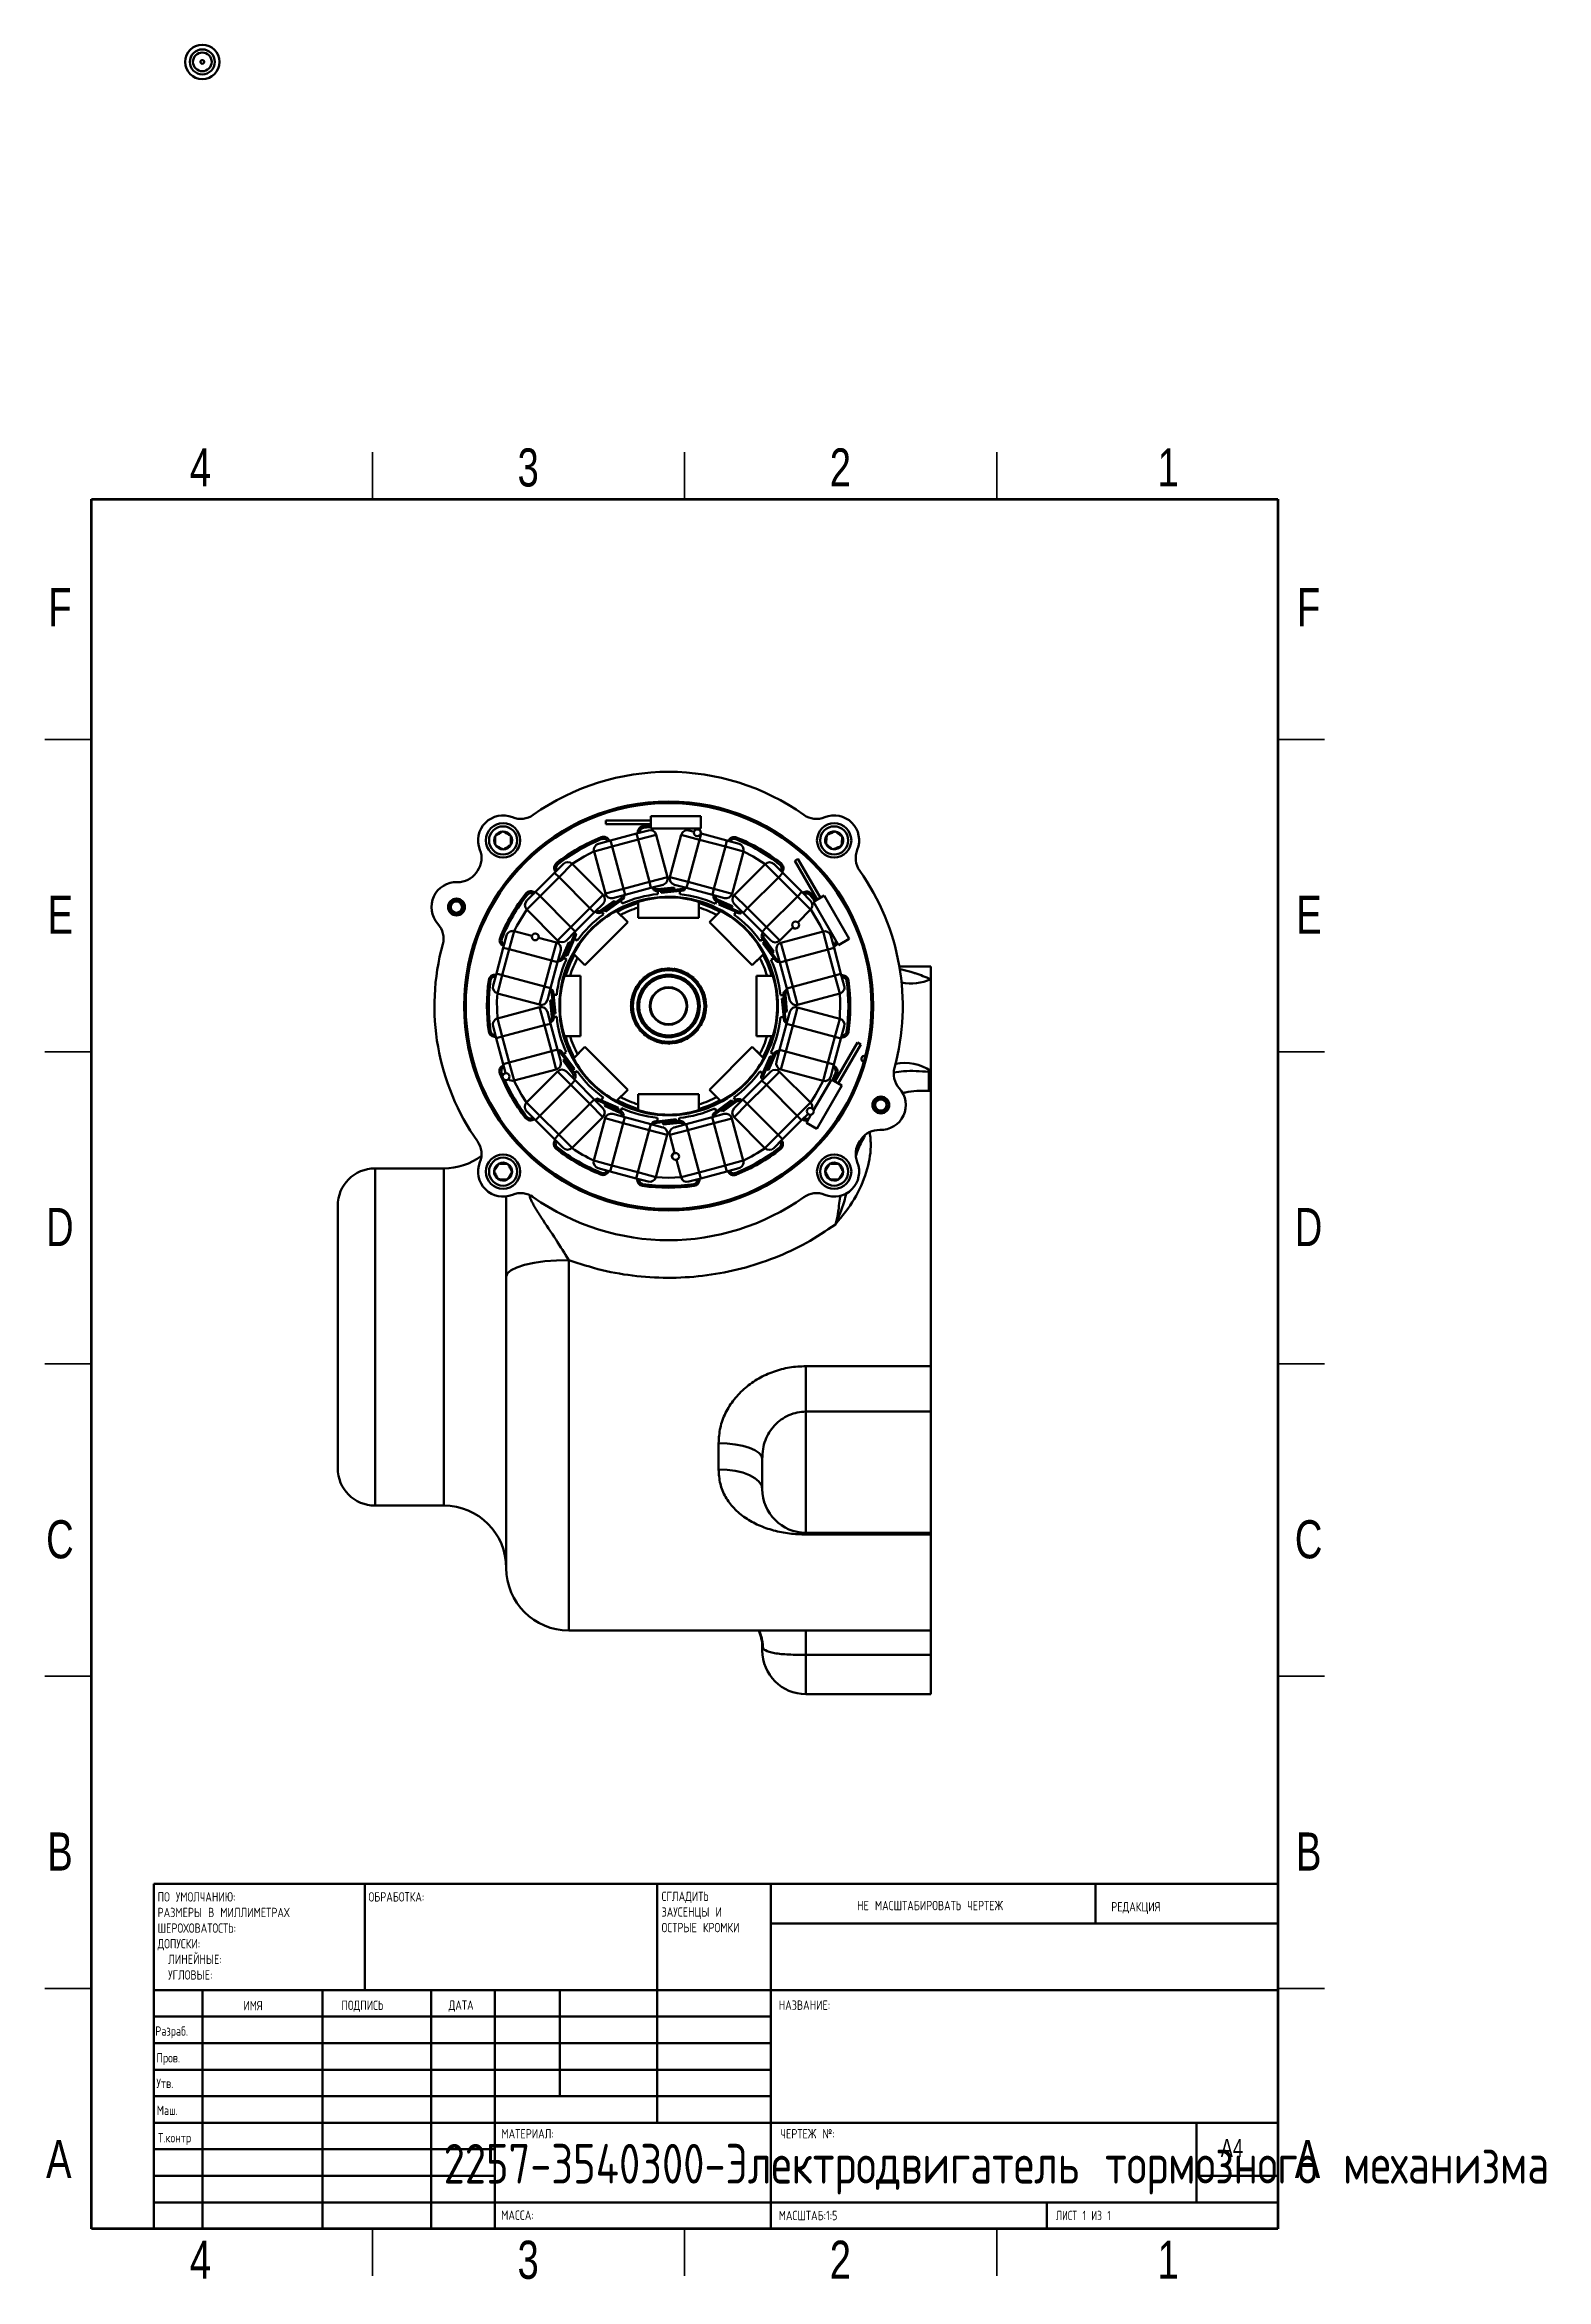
# Model space of a CAD drawing. Header units: millimetres. Extents: x 2 to 243, y 2 to 360.
import ezdxf

# ---------------------------------------------------------------- set-up
doc = ezdxf.new("R2010")
doc.units = ezdxf.units.MM
doc.styles.add('SLDTEXTSTYLE0', font='TXT', dxfattribs={"width": 0.75})
doc.styles.add('SLDTEXTSTYLE1', font='TXT', dxfattribs={"width": 0.75, "bigfont": 'bigfont'})
doc.styles.add('SLDTEXTSTYLE2', font='TXT', dxfattribs={"width": 0.681818, "bigfont": 'bigfont'})

msp = doc.modelspace()

# ---------------------------------------------------------------- texts
at = {"color": 7, "linetype": 'Continuous', "lineweight": 0}
for s, insert, char_height, attachment_point, style in [('4', (27.44, 295.11), 6.1, 2, 'SLDTEXTSTYLE0'), ('3', (79.94, 295.11), 6.1, 2, 'SLDTEXTSTYLE0'), ('2', (129.94, 295.11), 6.1, 2, 'SLDTEXTSTYLE0'), ('1', (182.44, 295.11), 6.1, 2, 'SLDTEXTSTYLE0'), ('F', (4.94, 272.73), 6.1, 2, 'SLDTEXTSTYLE0'), ('F', (204.94, 272.73), 6.1, 2, 'SLDTEXTSTYLE0'), ('E', (5.01, 223.48), 6.1, 2, 'SLDTEXTSTYLE0'), ('E', (205.01, 223.48), 6.1, 2, 'SLDTEXTSTYLE0'), ('D', (4.93, 173.48), 6.1, 2, 'SLDTEXTSTYLE0'), ('D', (204.93, 173.48), 6.1, 2, 'SLDTEXTSTYLE0'), ('C', (4.94, 123.48), 6.1, 2, 'SLDTEXTSTYLE0'), ('C', (204.94, 123.48), 6.1, 2, 'SLDTEXTSTYLE0'), ('B', (4.95, 73.48), 6.1, 2, 'SLDTEXTSTYLE0'), ('B', (204.95, 73.48), 6.1, 2, 'SLDTEXTSTYLE0'), ('ОБРАБОТКА:', (54.37, 63.92), 1.5, 1, 'SLDTEXTSTYLE1'), ('НЕ МАСШТАБИРОВАТЬ ЧЕРТЕЖ', (132.61, 62.53), 1.5, 1, 'SLDTEXTSTYLE1'), ('РЕДАКЦИЯ', (173.33, 62.33), 1.5, 1, 'SLDTEXTSTYLE1'), ('ПОДПИСЬ', (50.03, 46.56), 1.5, 1, 'SLDTEXTSTYLE1'), ('ДАТА', (67.21, 46.58), 1.5, 1, 'SLDTEXTSTYLE1'), ('НАЗВАНИЕ:', (120.07, 46.58), 1.5, 1, 'SLDTEXTSTYLE1'), ('ИМЯ', (34.32, 46.5), 1.5, 1, 'SLDTEXTSTYLE1'), ('Разраб.', (20.21, 42.43), 1.5, 1, 'SLDTEXTSTYLE1'), ('Пров.', (20.41, 38.15), 1.5, 1, 'SLDTEXTSTYLE1'), ('Утв.', (20.4, 34.06), 1.5, 1, 'SLDTEXTSTYLE1'), ('Маш.', (20.46, 29.73), 1.5, 1, 'SLDTEXTSTYLE1'), ('Т.контр', (20.67, 25.35), 1.5, 1, 'SLDTEXTSTYLE1'), ('МАТЕРИАЛ:', (75.65, 25.99), 1.5, 1, 'SLDTEXTSTYLE1'), ('ЧЕРТЕЖ №:', (120.37, 25.99), 1.5, 1, 'SLDTEXTSTYLE1'), ('A', (4.76, 24.23), 6.1, 2, 'SLDTEXTSTYLE0'), ('2257-3540300-Электродвигатель тормозного механизма', (154.94, 23.61), 6.35, 2, 'SLDTEXTSTYLE1'), ('A4', (190.87, 24.41), 2.91, 1, 'SLDTEXTSTYLE0'), ('A', (204.76, 24.23), 6.1, 2, 'SLDTEXTSTYLE0'), ('МАССА:', (75.62, 12.95), 1.499, 1, 'SLDTEXTSTYLE1'), ('МАСШТАБ:1:5', (120.07, 12.9), 1.5, 1, 'SLDTEXTSTYLE1'), ('ЛИСТ 1 ИЗ 1', (164.48, 12.9), 1.5, 1, 'SLDTEXTSTYLE2'), ('4', (27.44, 8.11), 6.1, 2, 'SLDTEXTSTYLE0'), ('3', (79.94, 8.11), 6.1, 2, 'SLDTEXTSTYLE0'), ('2', (129.94, 8.11), 6.1, 2, 'SLDTEXTSTYLE0'), ('1', (182.44, 8.11), 6.1, 2, 'SLDTEXTSTYLE0')]:
    msp.add_mtext(s, dxfattribs=dict(at, insert=insert, char_height=char_height, attachment_point=attachment_point, style=style))

# ---------------------------------------------------------------- blocks, each defined once
blk = doc.blocks.new('SW_NOTE_0')
at = {"color": 0, "linetype": 'Continuous', "lineweight": 0, "char_height": 1.5, "attachment_point": 1, "style": 'SLDTEXTSTYLE1'}
for s, insert in [('СГЛАДИТЬ', (0, 1.93)), ('ЗАУСЕНЦЫ И', (0, -0.57)), ('ОСТРЫЕ КРОМКИ', (0, -3.07))]:
    blk.add_mtext(s, dxfattribs=dict(at, insert=insert))
blk = doc.blocks.new('SW_NOTE_0_1')
at = {"color": 0, "linetype": 'Continuous', "lineweight": 0, "char_height": 1.5, "attachment_point": 1, "style": 'SLDTEXTSTYLE1'}
for s, insert in [('ПО УМОЛЧАНИЮ:', (0, 1.93)), ('РАЗМЕРЫ В МИЛЛИМЕТРАХ', (0, -0.57)), ('ШЕРОХОВАТОСТЬ:', (0, -3.07)), ('ДОПУСКИ:', (0, -5.57)), ('ЛИНЕЙНЫЕ:', (1.69, -8.07)), ('УГЛОВЫЕ:', (1.69, -10.57))]:
    blk.add_mtext(s, dxfattribs=dict(at, insert=insert))

# ---------------------------------------------------------------- linework, layer by layer
at = {"color": 7, "linetype": 'Continuous', "lineweight": 35}
for p, q in [((55, 287), (55, 294.5)), ((105, 294.5), (105, 287)), ((105, 287), (105, 294.5)), ((155, 287), (155, 294.5)), ((10, 248.5), (2.5, 248.5)), ((200, 248.5), (207.5, 248.5)), ((10, 198.5), (2.5, 198.5)), ((200, 198.5), (207.5, 198.5)), ((2.5, 148.5), (10, 148.5)), ((10, 148.5), (2.5, 148.5)), ((207.5, 148.5), (200, 148.5)), ((200, 148.5), (207.5, 148.5)), ((10, 98.5), (2.5, 98.5)), ((200, 98.5), (207.5, 98.5)), ((10, 48.5), (2.5, 48.5)), ((200, 48.5), (207.5, 48.5)), ((55, 10), (55, 2.5)), ((105, 2.5), (105, 10)), ((105, 10), (105, 2.5)), ((155, 10), (155, 2.5))]:
    msp.add_line(p, q, dxfattribs=at)
at = {"color": 7, "linetype": 'Continuous', "lineweight": 70}
for p, q in [((10, 10), (10, 287)), ((10, 287), (200, 287)), ((200, 287), (200, 10)), ((200, 10), (10, 10))]:
    msp.add_line(p, q, dxfattribs=at)
at = {"color": 7, "linetype": 'Continuous', "lineweight": 50}
for p, q in [((99.58, 236.22), (99.58, 234.27)), ((99.58, 236.22), (107.58, 236.22)), ((107.58, 236.22), (107.58, 234.27)), ((99.58, 235.54), (92.38, 235.54)), ((99.58, 235.54), (92.38, 235.54)), ((92.38, 234.94), (92.38, 235.54)), ((92.38, 234.94), (99.58, 234.94)), ((92.38, 234.94), (99.58, 234.94)), ((93.13, 232.32), (97.29, 233.43)), ((97.29, 233.43), (99.22, 233.94)), ((97.54, 232.46), (97.29, 233.43)), ((100.44, 233.23), (97.54, 232.46)), ((99.58, 234.27), (107.58, 234.27)), ((102.25, 226.47), (100.44, 233.23)), ((102.65, 226.47), (104.47, 233.23)), ((107.37, 232.45), (104.47, 233.23)), ((105.69, 233.94), (106.51, 233.72)), ((106.68, 233.98), (106.67, 233.97)), ((106.68, 233.98), (106.67, 233.97)), ((107.63, 233.42), (107.37, 232.45)), ((107.4, 233.15), (107.41, 233.16)), ((107.4, 233.15), (107.41, 233.16)), ((107.58, 233.43), (107.63, 233.42)), ((107.63, 233.42), (111.78, 232.3)), ((93.39, 231.35), (90.49, 230.58)), ((92.3, 223.81), (90.49, 230.58)), ((91.2, 231.8), (93.13, 232.32)), ((93.39, 231.35), (93.13, 232.32)), ((97.54, 232.46), (93.39, 231.35)), ((95.2, 224.59), (93.39, 231.35)), ((99.35, 225.7), (97.54, 232.46)), ((105.55, 225.69), (107.37, 232.45)), ((111.52, 231.34), (107.37, 232.45)), ((109.7, 224.58), (111.52, 231.34)), ((111.52, 231.34), (111.78, 232.3)), ((114.42, 230.56), (111.52, 231.34)), ((111.78, 232.3), (113.71, 231.78)), ((112.6, 223.8), (114.42, 230.56)), ((122.63, 229.09), (123.15, 229.39)), ((122.63, 229.09), (126.23, 222.85)), ((122.63, 229.09), (126.23, 222.85)), ((126.75, 223.15), (123.15, 229.39)), ((126.75, 223.15), (123.15, 229.39)), ((81.13, 224.12), (84.17, 227.15)), ((84.88, 226.45), (81.84, 223.41)), ((84.17, 227.15), (85.59, 228.57)), ((84.88, 226.45), (84.17, 227.15)), ((87, 228.57), (84.88, 226.45)), ((89.82, 221.49), (84.88, 226.45)), ((91.95, 223.61), (87, 228.57)), ((95.2, 224.59), (99.35, 225.7)), ((99.35, 225.7), (102.25, 226.47)), ((99.61, 224.73), (99.35, 225.7)), ((102.65, 226.47), (105.55, 225.69)), ((105.55, 225.69), (105.29, 224.73)), ((105.55, 225.69), (109.7, 224.58)), ((112.95, 223.59), (117.9, 228.54)), ((115.07, 221.47), (120.02, 226.42)), ((120.02, 226.42), (117.9, 228.54)), ((119.32, 228.54), (120.73, 227.12)), ((120.02, 226.42), (120.73, 227.12)), ((123.06, 223.37), (120.02, 226.42)), ((120.73, 227.12), (123.77, 224.08)), ((79.71, 222.7), (81.13, 224.12)), ((81.84, 223.41), (79.71, 221.29)), ((81.84, 223.41), (81.13, 224.12)), ((86.78, 218.45), (81.84, 223.41)), ((89.82, 221.49), (91.95, 223.61)), ((91.95, 222.2), (90.53, 220.78)), ((91.55, 221.12), (93.73, 222.68)), ((93.9, 222.44), (91.73, 220.88)), ((92.21, 221.1), (95.01, 223.17)), ((92.3, 223.81), (95.2, 224.59)), ((95.24, 223.04), (92.35, 220.91)), ((95.45, 223.62), (93.52, 223.1)), ((93.73, 222.68), (93.9, 222.44)), ((95.14, 222.96), (94.77, 222.65)), ((94.77, 222.65), (95.02, 222.22)), ((95.04, 223.27), (94.98, 223.5)), ((95.04, 223.27), (94.98, 223.5)), ((95.18, 223.01), (95.14, 222.96)), ((95.45, 223.62), (95.2, 224.59)), ((95.27, 223.57), (95.33, 223.35)), ((95.27, 223.57), (95.33, 223.35)), ((99.61, 224.73), (95.45, 223.62)), ((97.58, 219.92), (97.58, 222.52)), ((101.54, 225.25), (99.61, 224.73)), ((100.66, 224.51), (103.32, 224.78)), ((103.35, 224.48), (100.69, 224.22)), ((100.71, 223.74), (100.71, 224.22)), ((101.22, 224.17), (104.68, 224.56)), ((101.25, 223.93), (101.22, 224.17)), ((104.81, 224.34), (101.25, 223.93)), ((103.32, 224.78), (103.35, 224.48)), ((105.29, 224.73), (103.36, 225.25)), ((104.69, 224.31), (104.21, 224.23)), ((104.21, 224.23), (104.21, 223.73)), ((104.75, 224.33), (104.69, 224.31)), ((104.76, 224.63), (104.82, 224.85)), ((104.76, 224.63), (104.82, 224.85)), ((105.11, 224.77), (105.05, 224.55)), ((105.11, 224.77), (105.05, 224.55)), ((109.44, 223.61), (105.29, 224.73)), ((107.28, 222.52), (107.28, 219.92)), ((109.44, 223.61), (109.7, 224.58)), ((111.37, 223.09), (109.44, 223.61)), ((109.7, 224.58), (112.6, 223.8)), ((109.9, 222.2), (110.14, 222.61)), ((112.56, 221.52), (110.12, 222.62)), ((110.24, 222.9), (112.68, 221.79)), ((110.46, 222.1), (110.56, 222.31)), ((113.75, 220.67), (110.46, 222.1)), ((110.56, 222.31), (113.75, 220.92)), ((112.95, 223.59), (115.07, 221.47)), ((114.36, 220.76), (112.95, 222.18)), ((118.11, 218.43), (123.06, 223.37)), ((123.06, 223.37), (123.77, 224.08)), ((125.18, 221.25), (123.06, 223.37)), ((123.77, 224.08), (125.18, 222.67)), ((127.33, 223.49), (125.64, 222.52)), ((125.64, 222.52), (129.64, 215.59)), ((127.33, 223.49), (131.33, 216.56)), ((84.66, 216.33), (79.71, 221.29)), ((84.66, 216.33), (86.78, 218.45)), ((86.78, 218.45), (89.82, 221.49)), ((87.49, 217.75), (86.78, 218.45)), ((90.53, 220.78), (87.49, 217.75)), ((95.89, 219.22), (89.03, 212.36)), ((90.53, 220.78), (89.82, 221.49)), ((91.98, 220.48), (91.74, 220.89)), ((92.35, 220.91), (92.21, 221.1)), ((94.05, 221.06), (95.89, 219.22)), ((95.89, 219.22), (94.71, 220.4)), ((97.58, 221.59), (97.58, 219.92)), ((107.28, 219.92), (97.58, 219.92)), ((107.28, 219.92), (107.28, 221.59)), ((108.97, 219.22), (110.81, 221.06)), ((110.16, 220.4), (108.97, 219.22)), ((115.83, 212.36), (108.97, 219.22)), ((112.68, 221.79), (112.56, 221.52)), ((113.18, 220.87), (112.93, 220.44)), ((113.63, 220.71), (113.18, 220.87)), ((113.69, 220.69), (113.63, 220.71)), ((113.86, 220.95), (114.02, 221.11)), ((113.86, 220.95), (114.02, 221.11)), ((114.23, 220.9), (114.07, 220.73)), ((114.23, 220.9), (114.07, 220.73)), ((114.36, 220.76), (115.07, 221.47)), ((117.4, 217.72), (114.36, 220.76)), ((115.07, 221.47), (118.11, 218.43)), ((117.4, 217.72), (118.11, 218.43)), ((118.11, 218.43), (120.23, 216.31)), ((120.23, 216.31), (122.31, 218.39)), ((122.64, 219.33), (122.58, 219.31)), ((122.64, 219.33), (122.58, 219.31)), ((123.13, 219.21), (125.18, 221.25)), ((74.84, 211.01), (75.95, 215.16)), ((76.92, 214.9), (75.8, 210.75)), ((75.95, 215.16), (76.47, 217.1)), ((76.92, 214.9), (75.95, 215.16)), ((77.7, 217.8), (76.92, 214.9)), ((83.68, 213.09), (76.92, 214.9)), ((80.54, 217.04), (77.7, 217.8)), ((84.46, 215.98), (81.61, 216.75)), ((83.68, 213.09), (84.46, 215.98)), ((85.16, 214.76), (84.64, 212.83)), ((85.36, 213.63), (86.46, 216.07)), ((86.73, 215.95), (85.63, 213.51)), ((85.94, 213.94), (87.33, 217.14)), ((87.49, 217.75), (86.07, 216.33)), ((87.59, 217.14), (86.16, 213.85)), ((86.46, 216.07), (86.73, 215.95)), ((87.31, 217.24), (87.14, 217.4)), ((87.31, 217.24), (87.14, 217.4)), ((87.36, 217.61), (87.52, 217.45)), ((87.36, 217.61), (87.52, 217.45)), ((87.54, 217.02), (87.38, 216.57)), ((87.38, 216.57), (87.81, 216.32)), ((87.56, 217.08), (87.54, 217.02)), ((117.09, 216.27), (117.51, 216.51)), ((118.81, 216.31), (117.4, 217.72)), ((119.05, 214.35), (117.49, 216.53)), ((117.53, 215.9), (117.72, 216.04)), ((119.66, 213.02), (117.53, 215.9)), ((117.72, 216.04), (119.79, 213.24)), ((117.74, 216.71), (119.3, 214.53)), ((120.24, 212.8), (119.72, 214.73)), ((120.43, 215.96), (127.19, 217.76)), ((120.43, 215.96), (121.2, 213.06)), ((121.2, 213.06), (127.96, 214.86)), ((122.84, 218.25), (122.9, 218.26)), ((122.84, 218.25), (122.9, 218.26)), ((127.96, 214.86), (127.19, 217.76)), ((127.96, 214.86), (128.93, 215.12)), ((129.07, 210.71), (127.96, 214.86)), ((128.41, 217.05), (128.93, 215.12)), ((128.93, 215.12), (130.04, 210.97)), ((131.33, 216.56), (129.64, 215.59)), ((82.56, 208.93), (83.68, 213.09)), ((84.64, 212.83), (83.53, 208.68)), ((84.64, 212.83), (83.68, 213.09)), ((86.06, 213.29), (85.64, 213.53)), ((86.16, 213.85), (85.94, 213.94)), ((86.64, 212.63), (86.36, 212.75)), ((89.03, 212.36), (87.2, 214.2)), ((87.85, 213.54), (89.03, 212.36)), ((100.31, 211.55), (100.26, 211.41)), ((100.44, 211.48), (100.31, 211.55)), ((101.34, 211.84), (101.26, 211.7)), ((101.46, 211.74), (101.34, 211.84)), ((102.4, 211.93), (102.3, 211.82)), ((102.5, 211.82), (102.4, 211.93)), ((103.46, 211.85), (103.35, 211.75)), ((103.54, 211.72), (103.46, 211.85)), ((104.49, 211.58), (104.36, 211.5)), ((104.55, 211.44), (104.49, 211.58)), ((105.46, 211.13), (105.32, 211.08)), ((105.49, 210.98), (105.46, 211.13)), ((117.67, 214.2), (115.83, 212.36)), ((115.83, 212.36), (117.02, 213.54)), ((119.27, 213.48), (118.84, 213.23)), ((119.3, 214.53), (119.05, 214.35)), ((119.58, 213.11), (119.27, 213.48)), ((119.62, 213.07), (119.58, 213.11)), ((119.89, 213.21), (120.11, 213.27)), ((119.89, 213.21), (120.11, 213.27)), ((120.19, 212.98), (119.97, 212.92)), ((120.19, 212.98), (119.97, 212.92)), ((120.24, 212.8), (121.2, 213.06)), ((121.35, 208.64), (120.24, 212.8)), ((121.2, 213.06), (122.31, 208.9)), ((144.43, 212.15), (139.39, 212.15)), ((144.43, 212.15), (144.43, 210.11)), ((74.32, 209.08), (74.84, 211.01)), ((75.8, 210.75), (74.84, 211.01)), ((75.8, 210.75), (75.02, 207.85)), ((81.78, 206.04), (75.02, 207.85)), ((82.56, 208.93), (75.8, 210.75)), ((81.78, 206.04), (82.56, 208.93)), ((83.53, 208.68), (82.56, 208.93)), ((83.53, 208.68), (83.01, 206.74)), ((83.62, 208.15), (83.4, 208.21)), ((83.62, 208.15), (83.4, 208.21)), ((83.48, 208.5), (83.7, 208.44)), ((83.48, 208.5), (83.7, 208.44)), ((84.09, 204.61), (83.69, 208.07)), ((83.92, 208.2), (84.32, 204.63)), ((83.92, 208.13), (83.94, 208.07)), ((83.94, 208.07), (84.02, 207.6)), ((84.02, 207.6), (84.52, 207.6)), ((85.73, 210.67), (88.33, 210.67)), ((88.33, 210.67), (86.66, 210.67)), ((88.33, 210.67), (88.33, 200.97)), ((96.82, 207.93), (96.68, 207.88)), ((96.68, 207.88), (96.75, 207.75)), ((97.27, 208.87), (97.12, 208.85)), ((97.12, 208.85), (97.17, 208.71)), ((97.88, 209.72), (97.73, 209.72)), ((97.73, 209.72), (97.75, 209.58)), ((98.48, 210.48), (98.48, 210.33)), ((98.63, 210.46), (98.48, 210.48)), ((99.35, 211.1), (99.32, 210.95)), ((99.49, 211.05), (99.35, 211.1)), ((106.34, 210.53), (106.19, 210.5)), ((106.34, 210.37), (106.34, 210.53)), ((107.1, 209.78), (106.95, 209.77)), ((107.07, 209.63), (107.1, 209.78)), ((107.71, 208.91), (107.56, 208.93)), ((107.66, 208.76), (107.71, 208.91)), ((108.17, 207.94), (108.03, 207.99)), ((108.09, 207.81), (108.17, 207.94)), ((116.53, 200.97), (116.53, 210.67)), ((116.53, 210.67), (119.13, 210.67)), ((118.2, 210.67), (116.53, 210.67)), ((120.35, 207.54), (120.83, 207.54)), ((121.09, 204.9), (120.83, 207.56)), ((121.13, 207.6), (121.39, 204.93)), ((121.35, 208.64), (122.31, 208.9)), ((121.86, 206.71), (121.35, 208.64)), ((122.31, 208.9), (129.07, 210.71)), ((122.31, 208.9), (123.09, 206)), ((123.09, 206), (129.85, 207.81)), ((129.07, 210.71), (130.04, 210.97)), ((129.85, 207.81), (129.07, 210.71)), ((130.04, 210.97), (130.56, 209.04)), ((81.78, 205.63), (75.02, 203.83)), ((82.56, 202.74), (81.78, 205.63)), ((83.01, 204.93), (83.52, 202.99)), ((83.47, 206.71), (83.77, 206.74)), ((83.74, 204.04), (83.47, 206.71)), ((83.77, 206.74), (84.04, 204.08)), ((84.52, 204.1), (84.04, 204.1)), ((84.32, 204.63), (84.09, 204.61)), ((96.43, 205.88), (96.32, 205.79)), ((96.32, 205.79), (96.44, 205.69)), ((96.54, 206.92), (96.41, 206.85)), ((96.41, 206.85), (96.5, 206.73)), ((96.51, 204.84), (96.42, 204.72)), ((96.42, 204.72), (96.55, 204.65)), ((108.45, 206.91), (108.32, 206.99)), ((108.33, 204.71), (108.46, 204.79)), ((108.35, 206.8), (108.45, 206.91)), ((108.46, 204.79), (108.36, 204.91)), ((108.55, 205.85), (108.43, 205.95)), ((108.43, 205.75), (108.55, 205.85)), ((120.85, 204.04), (120.35, 204.04)), ((120.55, 207), (120.78, 207.03)), ((120.95, 203.44), (120.55, 207)), ((120.78, 207.03), (121.17, 203.57)), ((120.93, 203.57), (120.85, 204.04)), ((121.39, 204.93), (121.09, 204.9)), ((121.34, 202.96), (121.86, 204.89)), ((123.09, 205.6), (122.31, 202.7)), ((123.09, 205.6), (129.85, 203.78)), ((74.83, 200.67), (74.31, 202.6)), ((75.79, 200.93), (74.83, 200.67)), ((75.94, 196.52), (74.83, 200.67)), ((75.02, 203.83), (75.79, 200.93)), ((82.56, 202.74), (75.79, 200.93)), ((75.79, 200.93), (76.9, 196.77)), ((83.52, 202.99), (82.56, 202.74)), ((83.67, 198.58), (82.56, 202.74)), ((83.52, 202.99), (84.63, 198.84)), ((88.33, 200.97), (85.73, 200.97)), ((86.66, 200.97), (88.33, 200.97)), ((96.77, 203.83), (96.7, 203.7)), ((96.7, 203.7), (96.84, 203.65)), ((97.21, 202.88), (97.15, 202.73)), ((97.15, 202.73), (97.3, 202.71)), ((97.8, 202.01), (97.77, 201.86)), ((97.77, 201.86), (97.92, 201.86)), ((98.53, 201.26), (98.53, 201.11)), ((98.53, 201.11), (98.68, 201.14)), ((99.38, 200.66), (99.41, 200.51)), ((99.41, 200.51), (99.55, 200.56)), ((105.38, 200.59), (105.52, 200.54)), ((105.52, 200.54), (105.55, 200.69)), ((106.24, 201.18), (106.39, 201.16)), ((106.39, 201.16), (106.39, 201.31)), ((106.99, 201.91), (107.14, 201.91)), ((107.14, 201.91), (107.11, 202.06)), ((107.6, 202.76), (107.75, 202.79)), ((107.75, 202.79), (107.69, 202.93)), ((108.05, 203.71), (108.19, 203.76)), ((108.19, 203.76), (108.12, 203.89)), ((119.13, 200.97), (116.53, 200.97)), ((116.53, 200.97), (118.2, 200.97)), ((120.22, 198.81), (121.34, 202.96)), ((120.94, 203.5), (120.93, 203.57)), ((121.39, 203.14), (121.17, 203.2)), ((121.39, 203.14), (121.17, 203.2)), ((122.31, 202.7), (121.19, 198.55)), ((121.25, 203.49), (121.47, 203.43)), ((121.25, 203.49), (121.47, 203.43)), ((121.34, 202.96), (122.31, 202.7)), ((122.31, 202.7), (129.07, 200.89)), ((127.95, 196.73), (129.07, 200.89)), ((130.03, 200.63), (128.92, 196.47)), ((129.07, 200.89), (129.85, 203.78)), ((129.07, 200.89), (130.03, 200.63)), ((130.55, 202.56), (130.03, 200.63)), ((83.67, 198.58), (76.9, 196.77)), ((83.67, 198.58), (84.63, 198.84)), ((84.44, 195.68), (83.67, 198.58)), ((84.63, 198.84), (85.15, 196.91)), ((84.68, 198.66), (84.9, 198.72)), ((84.68, 198.66), (84.9, 198.72)), ((84.98, 198.43), (84.76, 198.37)), ((84.98, 198.43), (84.76, 198.37)), ((87.15, 195.6), (85.08, 198.4)), ((85.21, 198.62), (87.34, 195.74)), ((85.25, 198.57), (85.29, 198.52)), ((85.29, 198.52), (85.6, 198.15)), ((85.57, 197.11), (85.81, 197.29)), ((87.13, 194.93), (85.57, 197.11)), ((85.6, 198.15), (86.03, 198.4)), ((85.81, 197.29), (87.37, 195.11)), ((87.2, 197.44), (89.03, 199.28)), ((89.03, 199.28), (87.85, 198.1)), ((89.03, 199.28), (95.89, 192.42)), ((100.32, 200.2), (100.37, 200.06)), ((100.37, 200.06), (100.5, 200.14)), ((101.33, 199.92), (101.4, 199.79)), ((101.4, 199.79), (101.52, 199.89)), ((102.37, 199.82), (102.47, 199.7)), ((102.47, 199.7), (102.56, 199.82)), ((103.41, 199.9), (103.53, 199.8)), ((103.53, 199.8), (103.6, 199.93)), ((104.43, 200.16), (104.56, 200.08)), ((104.56, 200.08), (104.61, 200.23)), ((108.97, 192.42), (115.83, 199.28)), ((115.83, 199.28), (117.67, 197.44)), ((117.02, 198.1), (115.83, 199.28)), ((117.28, 194.5), (118.71, 197.79)), ((118.93, 197.7), (117.54, 194.5)), ((118.13, 195.69), (119.24, 198.13)), ((118.5, 198.89), (118.23, 199.01)), ((119.51, 198.01), (118.41, 195.57)), ((118.71, 197.79), (118.93, 197.7)), ((118.81, 198.35), (119.23, 198.11)), ((119.71, 196.88), (120.22, 198.81)), ((120.22, 198.81), (121.19, 198.55)), ((121.19, 198.55), (120.41, 195.65)), ((121.19, 198.55), (127.95, 196.73)), ((132.68, 199.97), (129.08, 193.73)), ((132.68, 199.97), (129.08, 193.73)), ((129.6, 193.43), (133.2, 199.67)), ((129.6, 193.43), (133.2, 199.67)), ((132.68, 199.97), (133.2, 199.67)), ((75.69, 195.14), (75.87, 194.69)), ((76.9, 196.77), (75.94, 196.52)), ((76.31, 195.12), (75.94, 196.52)), ((76.02, 194.92), (75.96, 194.85)), ((76.02, 194.92), (75.96, 194.85)), ((76.83, 194.17), (76.88, 194.24)), ((76.83, 194.17), (76.88, 194.24)), ((76.9, 196.77), (77.68, 193.88)), ((84.44, 195.68), (77.68, 193.88)), ((84.64, 195.33), (79.69, 190.39)), ((86.76, 193.21), (84.64, 195.33)), ((86.06, 195.33), (87.47, 193.92)), ((87.47, 193.92), (86.76, 193.21)), ((87.34, 195.74), (87.15, 195.6)), ((87.78, 195.37), (87.36, 195.13)), ((87.47, 193.92), (90.51, 190.87)), ((114.34, 190.85), (117.38, 193.89)), ((117.49, 195.07), (117.06, 195.32)), ((117.31, 194.56), (117.32, 194.62)), ((117.32, 194.62), (117.49, 195.07)), ((117.51, 194.02), (117.35, 194.19)), ((117.51, 194.02), (117.35, 194.19)), ((117.38, 193.89), (118.79, 195.31)), ((117.38, 193.89), (118.09, 193.18)), ((117.56, 194.4), (117.72, 194.24)), ((117.56, 194.4), (117.72, 194.24)), ((120.21, 195.3), (118.09, 193.18)), ((118.41, 195.57), (118.13, 195.69)), ((120.21, 195.3), (125.15, 190.35)), ((120.41, 195.65), (127.17, 193.84)), ((128.5, 194.07), (125.66, 189.14)), ((127.17, 193.84), (127.95, 196.73)), ((127.95, 196.73), (128.92, 196.47)), ((128.92, 196.47), (128.4, 194.54)), ((130.19, 193.09), (128.5, 194.07)), ((144.43, 195.45), (144.12, 195.29)), ((144.12, 195.29), (144.12, 192.24)), ((144.12, 195.29), (144.43, 195.29)), ((144.43, 195.45), (144.43, 195.29)), ((144.43, 195.29), (144.43, 192.24)), ((79.69, 190.39), (81.81, 188.26)), ((86.76, 193.21), (81.81, 188.26)), ((89.8, 190.17), (84.85, 185.22)), ((89.8, 190.17), (86.76, 193.21)), ((90.51, 190.87), (89.8, 190.17)), ((91.92, 188.04), (89.8, 190.17)), ((90.51, 190.87), (91.92, 189.46)), ((90.64, 190.74), (90.8, 190.9)), ((90.64, 190.74), (90.8, 190.9)), ((91.01, 190.69), (90.85, 190.53)), ((91.01, 190.69), (90.85, 190.53)), ((91.11, 190.97), (94.4, 189.54)), ((94.31, 189.32), (91.12, 190.71)), ((91.17, 190.95), (91.23, 190.93)), ((91.23, 190.93), (91.69, 190.76)), ((91.69, 190.76), (91.94, 191.2)), ((92.18, 189.85), (92.31, 190.12)), ((94.63, 188.74), (92.18, 189.85)), ((92.31, 190.12), (94.75, 189.02)), ((95.89, 192.42), (94.05, 190.58)), ((94.71, 191.24), (95.89, 192.42)), ((97.58, 191.72), (107.28, 191.72)), ((97.58, 189.12), (97.58, 191.72)), ((97.58, 191.72), (97.58, 190.05)), ((107.28, 191.72), (107.28, 189.12)), ((107.28, 190.05), (107.28, 191.72)), ((110.81, 190.58), (108.97, 192.42)), ((108.97, 192.42), (110.16, 191.24)), ((109.63, 188.59), (112.52, 190.73)), ((112.66, 190.54), (109.86, 188.47)), ((110.97, 189.2), (113.14, 190.76)), ((113.32, 190.52), (111.14, 188.95)), ((112.52, 190.73), (112.66, 190.54)), ((112.88, 191.16), (113.12, 190.75)), ((112.92, 189.44), (114.34, 190.85)), ((115.04, 190.15), (112.92, 188.03)), ((114.34, 190.85), (115.04, 190.15)), ((118.09, 193.18), (115.04, 190.15)), ((115.04, 190.15), (119.99, 185.19)), ((118.09, 193.18), (123.03, 188.23)), ((123.03, 188.23), (125.15, 190.35)), ((130.19, 193.09), (126.19, 186.16)), ((144.43, 192.24), (144.12, 192.24)), ((144.43, 192.24), (144.43, 148.15)), ((81.1, 187.56), (79.69, 188.97)), ((81.81, 188.26), (81.1, 187.56)), ((84.14, 184.51), (81.1, 187.56)), ((81.81, 188.26), (84.85, 185.22)), ((91.92, 188.04), (86.97, 183.1)), ((92.27, 187.84), (90.45, 181.08)), ((95.17, 187.06), (92.27, 187.84)), ((95.17, 187.06), (93.35, 180.3)), ((93.49, 188.55), (95.43, 188.03)), ((94.4, 189.54), (94.31, 189.32)), ((94.97, 189.44), (94.72, 189.03)), ((95.43, 188.03), (95.17, 187.06)), ((99.32, 185.95), (95.17, 187.06)), ((95.43, 188.03), (99.58, 186.91)), ((99.58, 186.91), (99.32, 185.95)), ((99.58, 186.91), (101.51, 186.39)), ((99.76, 186.86), (99.82, 187.08)), ((99.76, 186.86), (99.82, 187.08)), ((100.05, 187.3), (103.62, 187.71)), ((100.11, 187.01), (100.05, 186.79)), ((100.11, 187.01), (100.05, 186.79)), ((100.12, 187.31), (100.18, 187.32)), ((100.18, 187.32), (100.65, 187.41)), ((103.65, 187.47), (100.19, 187.08)), ((100.65, 187.41), (100.65, 187.91)), ((101.51, 187.16), (104.18, 187.42)), ((101.54, 186.86), (101.51, 187.16)), ((104.21, 187.12), (101.54, 186.86)), ((103.33, 186.39), (105.26, 186.91)), ((103.62, 187.71), (103.65, 187.47)), ((104.15, 187.9), (104.15, 187.42)), ((105.26, 186.91), (109.41, 188.02)), ((105.26, 186.91), (105.52, 185.94)), ((109.67, 187.05), (105.52, 185.94)), ((109.41, 188.02), (111.35, 188.53)), ((109.41, 188.02), (109.67, 187.05)), ((109.59, 188.07), (109.53, 188.29)), ((109.59, 188.07), (109.53, 188.29)), ((112.57, 187.83), (109.67, 187.05)), ((109.67, 187.05), (111.48, 180.29)), ((109.68, 188.63), (109.73, 188.68)), ((109.73, 188.68), (110.1, 188.98)), ((109.82, 188.36), (109.88, 188.14)), ((109.82, 188.36), (109.88, 188.14)), ((110.1, 188.98), (109.85, 189.42)), ((111.14, 188.95), (110.97, 189.2)), ((112.57, 187.83), (114.38, 181.06)), ((112.92, 188.03), (117.87, 183.07)), ((119.99, 185.19), (123.03, 188.23)), ((123.74, 187.52), (120.7, 184.49)), ((123.03, 188.23), (123.74, 187.52)), ((124.76, 188.54), (123.74, 187.52)), ((125.23, 188.4), (124.5, 187.14)), ((126.19, 186.16), (124.5, 187.14)), ((124.8, 188.52), (124.83, 188.49)), ((124.8, 188.52), (124.83, 188.49)), ((125.48, 189.38), (125.44, 189.41)), ((125.48, 189.38), (125.44, 189.41)), ((84.85, 185.22), (84.14, 184.51)), ((85.55, 183.1), (84.14, 184.51)), ((84.85, 185.22), (86.97, 183.1)), ((99.32, 185.95), (97.5, 179.19)), ((102.22, 185.17), (99.32, 185.95)), ((102.22, 185.17), (100.4, 178.41)), ((105.52, 185.94), (102.62, 185.17)), ((102.62, 185.17), (103.38, 182.32)), ((105.52, 185.94), (107.32, 179.18)), ((117.87, 183.07), (119.99, 185.19)), ((120.7, 184.49), (119.28, 183.07)), ((119.99, 185.19), (120.7, 184.49)), ((66.43, 179.82), (55.43, 179.82)), ((90.45, 181.08), (93.35, 180.3)), ((93.09, 179.34), (91.16, 179.86)), ((93.35, 180.3), (93.09, 179.34)), ((97.24, 178.22), (93.09, 179.34)), ((93.35, 180.3), (97.5, 179.19)), ((97.5, 179.19), (97.24, 178.22)), ((97.5, 179.19), (100.4, 178.41)), ((103.07, 181.48), (103.1, 181.42)), ((103.07, 181.48), (103.1, 181.42)), ((103.68, 181.2), (104.43, 178.4)), ((104.01, 182.04), (103.98, 182.09)), ((104.01, 182.04), (103.98, 182.09)), ((104.43, 178.4), (107.32, 179.18)), ((107.32, 179.18), (111.48, 180.29)), ((107.32, 179.18), (107.58, 178.21)), ((111.74, 179.32), (107.58, 178.21)), ((111.48, 180.29), (114.38, 181.06)), ((111.48, 180.29), (111.74, 179.32)), ((113.67, 179.84), (111.74, 179.32)), ((99.17, 177.7), (97.24, 178.22)), ((107.58, 178.21), (105.65, 177.7)), ((49.43, 173.82), (49.43, 131.82)), ((76.43, 162.51), (76.43, 115.82)), ((124.43, 140.87), (124.43, 148.15)), ((124.43, 148.15), (144.43, 148.15)), ((144.43, 148.15), (144.43, 140.87)), ((144.43, 140.87), (124.43, 140.87)), ((144.43, 121.47), (144.43, 140.87)), ((110.43, 131.63), (110.43, 135.82)), ((117.43, 128.48), (117.43, 133.29)), ((55.43, 125.82), (66.43, 125.82)), ((124.43, 121.47), (144.43, 121.47)), ((144.43, 121.19), (124.43, 121.19)), ((144.43, 121.47), (144.43, 121.19)), ((144.43, 121.19), (144.43, 105.82)), ((86.43, 105.82), (144.43, 105.82)), ((144.43, 105.82), (144.43, 101.91)), ((117.43, 102.63), (117.43, 103.19)), ((144.43, 101.91), (124.43, 101.91)), ((144.43, 101.91), (144.43, 95.63)), ((124.43, 95.63), (144.43, 95.63)), ((20, 65.25), (200, 65.25)), ((20, 65.25), (20, 10)), ((53.8, 48.25), (53.8, 65.25)), ((100.6, 65.25), (100.6, 27)), ((118.8, 65.25), (118.8, 10)), ((170.8, 58.88), (170.8, 65.25)), ((200, 58.88), (118.8, 58.88)), ((200, 48.25), (20, 48.25)), ((27.8, 48.25), (27.8, 10)), ((46.99, 48.25), (46.99, 10)), ((64.4, 48.25), (64.4, 10)), ((74.6, 10), (74.6, 48.25)), ((85, 31.25), (85, 48.25)), ((118.8, 44), (20, 44)), ((118.8, 39.75), (20, 39.75)), ((118.8, 35.5), (20, 35.5)), ((118.8, 31.25), (20, 31.25)), ((74.6, 27), (20, 27)), ((74.6, 27), (200, 27)), ((187, 14.25), (187, 27)), ((74.6, 22.75), (20, 22.75)), ((74.6, 18.5), (20, 18.5)), ((200, 18.5), (187, 18.5)), ((20, 14.25), (200, 14.25)), ((163, 10), (163, 14.25))]:
    msp.add_line(p, q, dxfattribs=at)
at = {"color": 8, "linetype": 'Continuous', "lineweight": 50}
for p, q in [((109.25, 221.61), (107.28, 222.32)), ((110.67, 220.92), (109.25, 221.61)), ((86.64, 212.63), (85.93, 210.67)), ((87.34, 214.06), (86.64, 212.63)), ((118.23, 199.01), (118.94, 200.97)), ((117.53, 197.58), (118.23, 199.01)), ((55.43, 179.82), (55.43, 125.82)), ((66.43, 179.82), (66.43, 125.82)), ((80.62, 175.32), (80.36, 175.46)), ((102.43, 178.32), (100.39, 178.39)), ((104.43, 178.39), (102.43, 178.32)), ((86.43, 165.14), (86.43, 105.82)), ((124.43, 140.87), (124.43, 121.47)), ((124.43, 121.19), (124.43, 121.47)), ((124.43, 101.91), (124.43, 105.82)), ((124.43, 101.91), (124.43, 95.63))]:
    msp.add_line(p, q, dxfattribs=at)
at = {"color": 7, "linetype": 'Continuous', "lineweight": 50, "flags": 128}
for points in [[(98.36, 234.63), (99.39, 234.76), (99.58, 234.78)], [(98.36, 234.63), (99.39, 234.76), (99.58, 234.78)], [(99.58, 234.48), (99.42, 234.46), (98.4, 234.34)], [(99.58, 234.48), (99.42, 234.46), (98.4, 234.34)], [(107.22, 234.27), (107.29, 234.18), (107.38, 234.01)], [(107.22, 234.27), (107.29, 234.18), (107.38, 234.01)], [(125.82, 222.62), (125.73, 222.75), (125.11, 223.57)], [(125.82, 222.62), (125.73, 222.75), (125.11, 223.57)], [(125.35, 223.75), (125.97, 222.93), (126.09, 222.77)], [(125.35, 223.75), (125.97, 222.93), (126.09, 222.77)], [(76.31, 195.12), (76.18, 195.06), (76.02, 194.92)], [(76.31, 195.12), (76.18, 195.06), (76.02, 194.92)], [(128.68, 193.96), (128.75, 194.11), (129.14, 195.05)], [(128.68, 193.96), (128.75, 194.11), (129.14, 195.05)], [(129.42, 194.94), (129.02, 193.99), (128.94, 193.81)], [(129.42, 194.94), (129.02, 193.99), (128.94, 193.81)], [(124.83, 188.49), (125.03, 188.4), (125.22, 188.39)], [(124.83, 188.49), (125.03, 188.4), (125.22, 188.39)], [(125.66, 189.15), (125.62, 189.22), (125.48, 189.38)], [(125.66, 189.15), (125.62, 189.22), (125.48, 189.38)], [(76.43, 162.51), (76.63, 163.03), (77.2, 163.52), (78.12, 163.97), (79.36, 164.37), (80.88, 164.69), (82.61, 164.94), (84.48, 165.09), (86.43, 165.14)], [(117.43, 133.29), (117.3, 133.78), (116.9, 134.26), (116.25, 134.69), (115.38, 135.08), (114.32, 135.39), (113.11, 135.63), (111.8, 135.77), (110.43, 135.82)], [(110.43, 131.63), (111.8, 131.57), (113.11, 131.39), (114.32, 131.1), (115.38, 130.71), (116.25, 130.23), (116.9, 129.68), (117.3, 129.09), (117.43, 128.48)]]:
    msp.add_lwpolyline(points, dxfattribs=at)
at = {"color": 8, "linetype": 'Continuous', "lineweight": 50, "flags": 128}
for points in [[(86.99, 228.57), (88.91, 229.76), (90.49, 230.59)], [(114.42, 230.57), (115.96, 229.76), (117.91, 228.55)], [(77.68, 217.81), (78.11, 218.65), (79.7, 221.3)], [(125.19, 221.26), (126.76, 218.65), (127.2, 217.77)], [(75.01, 203.82), (74.94, 206.6), (75.01, 207.86)], [(129.86, 207.81), (129.92, 206.6), (129.86, 203.78)], [(79.68, 190.38), (78.88, 191.62), (77.66, 193.87)], [(127.18, 193.83), (125.98, 191.62), (125.16, 190.34)], [(94.19, 190.72), (95.62, 190.03), (97.58, 189.32)], [(94.19, 190.72), (95.62, 190.03), (97.58, 189.32)]]:
    msp.add_lwpolyline(points, dxfattribs=at)
at = {"color": 7, "linetype": 'Continuous', "lineweight": 50}
for centre, radius in [((27.75, 357), 2.75), ((27.75, 357), 2), ((27.75, 357), 1.5), ((27.75, 357), 0.3), ((102.43, 205.82), 32.75), ((102.43, 205.82), 32.5), ((75.92, 232.34), 2.75), ((75.92, 232.34), 2.25), ((107.03, 233.56), 0.55), ((128.95, 232.34), 2.75), ((128.95, 232.34), 2.25), ((68.45, 221.67), 1.35), ((68.45, 221.67), 1.05), ((68.45, 221.67), 1), ((68.45, 221.67), 0.906), ((122.77, 218.8), 0.55), ((81.07, 216.89), 0.55), ((102.43, 205.82), 6), ((102.43, 205.82), 5.73), ((102.43, 205.82), 5), ((102.43, 205.82), 4.73), ((102.43, 205.82), 3), ((102.43, 205.82), 2.9), ((76.39, 194.51), 0.55), ((136.42, 189.97), 1.35), ((136.42, 189.97), 1.05), ((136.42, 189.97), 1), ((136.42, 189.97), 0.906), ((125.12, 188.96), 0.55), ((75.92, 179.3), 2.75), ((75.92, 179.3), 2.25), ((103.56, 181.73), 0.55), ((128.95, 179.3), 2.75), ((128.95, 179.3), 2.25)]:
    msp.add_circle(centre, radius, dxfattribs=at)
for centre, radius, start, end in [((102.43, 205.82), 37.5, 54.7047, 125.2963), ((75.92, 232.34), 4, 67.8582, 202.1427), ((78.74, 239.28), 3.5, 247.8582, 305.2963), ((126.12, 239.28), 3.5, 234.7047, 292.1427), ((128.95, 232.34), 4, 337.8582, 112.1427), ((75.92, 232.34), 1.44, 150.8251, 210.8251), ((75.92, 232.34), 1.44, 90.8251, 150.8251), ((75.92, 232.34), 1.44, 30.8251, 90.8251), ((75.92, 232.34), 1.44, 330.8251, 30.8251), ((102.43, 205.82), 29.1, 111.7714, 128.0439), ((92.01, 231.91), 1, 20.6169, 111.7714), ((98.5, 233.64), 1, 98.0439, 188.9774), ((98.5, 233.64), 1, 98.044, 188.9779), ((98.5, 233.64), 0.7, 98.0439, 186.3997), ((99.48, 232.98), 1, 14.9541, 104.9541), ((105.43, 232.97), 1, 74.9541, 164.9541), ((107.05, 233.57), 0.55, 344.9542, 131.7493), ((112.94, 231.88), 1, 68.0439, 158.9774), ((112.94, 231.88), 1, 68.044, 158.9779), ((102.43, 205.82), 29.1, 51.7714, 68.0439), ((128.95, 232.34), 1.44, 143.2734, 203.2734), ((128.95, 232.34), 1.44, 83.2734, 143.2734), ((128.95, 232.34), 1.44, 23.2734, 83.2734), ((128.95, 232.34), 1.44, 323.2734, 23.2734), ((68.97, 229.51), 3.5, 324.7047, 22.1427), ((75.92, 232.34), 1.44, 210.8251, 270.8251), ((75.92, 232.34), 1.44, 270.8251, 330.8251), ((102.43, 205.82), 28.8, 111.7714, 128.0439), ((91.46, 230.83), 1, 104.9541, 194.9541), ((112.94, 231.88), 0.7, 68.0439, 156.3997), ((102.43, 205.82), 28.8, 51.7714, 68.0439), ((113.45, 230.82), 1, 344.9541, 74.9541), ((128.95, 232.34), 1.44, 203.2734, 263.2734), ((128.95, 232.34), 1.44, 263.2734, 323.2734), ((135.9, 229.51), 3.5, 157.8582, 215.2963), ((68.45, 221.67), 4, 87.8582, 222.1427), ((68.73, 229.16), 3.5, 267.8582, 325.2963), ((102.43, 205.82), 37.5, 144.7047, 145.2963), ((85.12, 227.95), 1, 128.0439, 218.9774), ((85.12, 227.95), 1, 128.044, 218.9779), ((85.12, 227.95), 0.7, 128.0439, 216.3997), ((86.29, 227.86), 1, 44.9541, 134.9541), ((101.28, 226.21), 1, 284.9541, 14.9541), ((103.62, 226.21), 1, 164.9541, 254.9541), ((118.61, 227.83), 1, 44.9541, 134.9541), ((119.82, 227.89), 1, 320.6169, 51.7714), ((102.43, 205.82), 37.5, 344.7047, 35.2963), ((102.43, 205.82), 29.1, 141.7714, 158.0439), ((102.43, 205.82), 28.8, 141.7714, 158.0439), ((80.42, 221.99), 1, 134.9541, 224.9541), ((80.36, 223.21), 1, 50.6169, 141.7714), ((102.43, 205.82), 17.5, 66.6708, 156.6708), ((91.24, 222.9), 1, 314.9541, 44.9541), ((93.26, 224.07), 1, 194.9541, 284.9541), ((102.43, 205.82), 18, 95.487, 114.3285), ((102.43, 206.07), 17.15, 73.5744, 106.4256), ((100.59, 225.01), 0.5, 196.8301, 278.1496), ((102.43, 205.82), 18, 65.487, 84.3285), ((102.43, 205.82), 17.5, 336.6708, 66.6708), ((110.43, 223.36), 0.5, 166.8301, 248.1496), ((111.63, 224.06), 1, 254.9541, 344.9541), ((113.66, 222.89), 1, 134.9541, 224.9541), ((124.56, 223.14), 1, 38.0439, 128.9774), ((124.56, 223.14), 1, 38.044, 128.9779), ((124.56, 223.14), 0.7, 38.0439, 126.3997), ((124.47, 221.96), 1, 314.9541, 44.9541), ((62.89, 216.63), 3.5, 344.7047, 42.1427), ((102.26, 205.99), 17.15, 118.5744, 151.4256), ((102.43, 205.82), 18, 125.487, 144.3285), ((91.24, 221.51), 0.5, 226.8301, 308.1496), ((102.43, 205.82), 16.5, 107.0939, 117.9061), ((102.43, 205.82), 16.5, 62.0939, 72.9061), ((102.61, 205.99), 17.15, 28.5744, 61.4256), ((102.43, 205.82), 18, 35.487, 54.3285), ((122.7, 218.78), 0.55, 224.9528, 284.1252), ((102.43, 205.82), 37.5, 164.7047, 215.2963), ((76.37, 216.33), 1, 158.0439, 248.9774), ((76.37, 216.33), 1, 158.044, 248.9779), ((76.37, 216.33), 0.7, 158.0439, 246.3997), ((77.44, 216.84), 1, 74.9541, 164.9541), ((81.08, 216.89), 0.55, 344.9541, 62.2697), ((84.2, 215.02), 1, 344.9541, 74.9541), ((85.37, 217.04), 1, 224.9541, 314.9541), ((118.13, 217.01), 0.5, 136.8301, 218.1496), ((119.52, 217.01), 1, 224.9541, 314.9541), ((120.69, 214.99), 1, 104.9541, 194.9541), ((127.45, 216.8), 1, 14.9541, 104.9541), ((128.53, 216.24), 1, 290.6169, 339.742), ((102.43, 205.82), 18, 155.487, 174.3285), ((84.89, 213.81), 0.5, 256.8301, 338.1496), ((102.43, 205.82), 17.5, 156.6708, 246.6708), ((102.43, 205.82), 16.5, 152.0939, 162.9061), ((102.43, 205.82), 16.5, 17.0939, 27.9061), ((102.43, 205.82), 18, 5.487, 24.3285), ((102.43, 205.82), 29.1, 171.7714, 188.0439), ((74.62, 209.84), 1, 80.6169, 171.7714), ((102.43, 205.82), 28.8, 171.7714, 188.0439), ((75.28, 208.82), 1, 164.9541, 254.9541), ((102.19, 205.82), 17.15, 163.5744, 196.4256), ((102.68, 205.82), 17.15, 343.5744, 16.4256), ((121.62, 207.67), 0.5, 106.8301, 188.1496), ((129.59, 208.78), 1, 284.9541, 14.9541), ((130.26, 209.75), 1, 8.0439, 98.9774), ((130.26, 209.75), 1, 8.044, 98.9779), ((130.26, 209.75), 0.7, 8.0439, 96.3997), ((102.43, 205.82), 28.8, 351.7714, 8.0439), ((102.43, 205.82), 29.1, 351.7714, 8.0439), ((82.04, 207), 1, 254.9541, 344.9541), ((82.04, 204.67), 1, 14.9541, 104.9541), ((83.24, 203.97), 0.5, 286.8301, 8.1496), ((102.43, 205.82), 18, 185.487, 204.3285), ((102.43, 205.82), 18, 335.487, 354.3285), ((122.83, 206.97), 1, 194.9541, 284.9541), ((122.83, 204.64), 1, 74.9541, 164.9541), ((74.61, 201.89), 1, 188.0439, 278.9774), ((74.61, 201.89), 1, 188.044, 278.9779), ((74.61, 201.89), 0.7, 188.0439, 276.3997), ((75.28, 202.86), 1, 104.9541, 194.9541), ((102.43, 205.82), 16.5, 197.0939, 207.9061), ((102.43, 205.82), 16.5, 332.0939, 342.9061), ((129.59, 202.82), 1, 344.9541, 74.9541), ((130.24, 201.8), 1, 260.6169, 351.7714), ((84.18, 196.65), 1, 284.9541, 14.9541), ((102.26, 205.64), 17.15, 208.5744, 241.4256), ((102.43, 205.82), 17.5, 246.6708, 336.6708), ((102.43, 205.82), 17.5, 270.0005, 336.6708), ((102.61, 205.64), 17.15, 298.5744, 331.4256), ((119.98, 197.82), 0.5, 76.8301, 158.1496), ((120.67, 196.62), 1, 164.9541, 254.9541), ((133.81, 197.36), 0.5, 75.3485, 254.467), ((76.34, 195.4), 1, 110.6169, 201.7714), ((102.43, 205.82), 29.1, 201.7714, 218.0439), ((102.43, 205.82), 28.8, 204.212, 218.0439), ((77.42, 194.84), 1, 228.4113, 284.9541), ((85.35, 194.63), 1, 44.9541, 134.9541), ((86.74, 194.62), 0.5, 316.8301, 38.1496), ((102.43, 205.82), 18, 215.487, 234.3285), ((102.43, 205.82), 18, 305.487, 324.3285), ((119.5, 194.6), 1, 44.9541, 134.9541), ((127.43, 194.8), 1, 254.9541, 344.9541), ((128.5, 195.31), 0.7, 338.0439, 66.3997), ((128.5, 195.31), 1, 338.0439, 68.9774), ((128.5, 195.31), 1, 338.044, 68.9779), ((141.98, 195), 3.5, 164.7047, 222.1427), ((80.39, 189.68), 1, 134.9541, 224.9541), ((102.43, 205.82), 16.5, 242.0939, 252.9061), ((102.43, 205.82), 17.5, 246.6708, 270.0005), ((102.43, 205.82), 16.5, 287.0939, 297.9061), ((113.63, 190.12), 0.5, 46.8301, 128.1496), ((124.45, 189.64), 1, 347.0938, 44.9541), ((136.42, 189.97), 4, 267.8582, 42.1427), ((80.3, 188.5), 1, 218.0439, 308.9774), ((80.3, 188.5), 1, 218.044, 308.9779), ((80.3, 188.5), 0.7, 218.0439, 306.3997), ((91.21, 188.75), 1, 314.9541, 44.9541), ((93.23, 187.58), 1, 74.9541, 164.9541), ((94.44, 188.28), 0.5, 346.8301, 68.1496), ((102.43, 205.82), 18, 245.487, 264.3285), ((102.43, 205.57), 17.15, 253.5744, 286.4256), ((101.25, 185.43), 1, 344.9541, 74.9541), ((103.59, 185.43), 1, 104.9541, 194.9541), ((102.43, 205.82), 18, 275.487, 294.3285), ((104.28, 186.63), 0.5, 16.8301, 98.1496), ((111.6, 187.57), 1, 14.9541, 104.9541), ((113.63, 188.73), 1, 134.9541, 224.9541), ((124.51, 188.43), 1, 230.6169, 279.742), ((68.97, 182.13), 3.5, 337.8582, 35.2963), ((85.05, 183.75), 1, 140.6169, 231.7714), ((102.43, 205.82), 29.1, 231.7714, 248.0439), ((102.43, 205.82), 28.8, 231.7714, 248.0439), ((86.26, 183.81), 1, 224.9541, 314.9541), ((102.43, 205.82), 28.8, 291.7714, 308.0439), ((102.43, 205.82), 29.1, 291.7714, 308.0439), ((118.57, 183.78), 1, 224.9541, 314.9541), ((119.75, 183.69), 0.7, 308.0439, 36.3997), ((119.75, 183.69), 1, 308.0439, 38.9774), ((119.75, 183.69), 1, 308.044, 38.9779), ((135.9, 182.13), 3.5, 144.7047, 202.1427), ((102.43, 205.82), 37.5, 324.7047, 325.2963), ((136.14, 182.48), 3.5, 87.8582, 145.2963), ((55.43, 173.82), 6, 90.0005, 180.0005), ((66.43, 189.82), 10, 270.0005, 307.0455), ((75.92, 179.3), 4, 157.8582, 292.1427), ((75.92, 179.3), 1.44, 177.6675, 237.6675), ((75.92, 179.3), 1.44, 117.6675, 177.6675), ((75.92, 179.3), 1.44, 57.6675, 117.6675), ((75.92, 179.3), 1.44, 297.6675, 357.6675), ((75.92, 179.3), 1.44, 357.6675, 57.6675), ((91.42, 180.82), 1, 164.9541, 254.9541), ((91.93, 179.76), 1, 248.0439, 338.9774), ((91.93, 179.76), 1, 248.044, 338.9779), ((91.93, 179.76), 0.7, 248.0439, 336.3997), ((103.52, 181.79), 0.55, 104.9543, 214.1267), ((112.86, 179.72), 1, 200.6169, 291.7714), ((113.41, 180.8), 1, 284.9541, 14.9541), ((128.95, 179.3), 4, 247.8582, 22.1427), ((128.95, 179.3), 1.44, 118.1499, 178.1499), ((128.95, 179.3), 1.44, 178.1499, 238.1499), ((128.95, 179.3), 1.44, 58.1499, 118.1499), ((128.95, 179.3), 1.44, 298.1499, 358.1499), ((128.95, 179.3), 1.44, 358.1499, 58.1499), ((75.92, 179.3), 1.44, 237.6675, 297.6675), ((78.74, 172.36), 3.5, 54.7047, 112.1427), ((98.41, 178.01), 1, 170.6169, 261.7714), ((102.43, 205.82), 29.1, 261.7714, 278.0439), ((102.43, 205.82), 28.8, 261.7714, 278.0439), ((99.43, 178.67), 1, 254.9541, 344.9541), ((105.39, 178.66), 1, 194.9541, 284.9541), ((106.37, 178), 0.7, 278.0439, 6.3997), ((106.37, 178), 1, 278.0439, 8.9774), ((106.37, 178), 1, 278.044, 8.9779), ((126.12, 172.36), 3.5, 67.8582, 125.2963), ((128.95, 179.3), 1.44, 238.1499, 298.1499), ((102.43, 205.82), 37.5, 234.7047, 305.2963), ((55.43, 131.82), 6, 180.0005, 270.0005), ((66.43, 115.82), 10, 0.0005, 90.0005), ((124.43, 128.47), 7, 180.0005, 270.0005), ((86.43, 115.82), 10, 180.0005, 270.0005), ((111.42, 103.17), 6.02, 0.1265, 26.0753), ((124.43, 102.63), 7, 180.0005, 270.0005)]:
    msp.add_arc(centre, radius, start, end, dxfattribs=at)
at = {"color": 8, "linetype": 'Continuous', "lineweight": 50}
for centre, radius, start, end in [((102.43, 205.82), 17.2, 106.3782, 118.6218), ((102.43, 205.82), 17.2, 16.3782, 28.6218), ((141.32, 216.94), 7.51, 257.8909, 294.5127), ((102.43, 205.82), 17.2, 196.3782, 208.6218), ((140.17, 188.89), 7.82, 56.9685, 100.2322), ((102.43, 205.82), 17.2, 286.3782, 298.6218), ((102.43, 205.82), 27.5, 235.7476, 244.1607), ((102.43, 205.82), 27.5, 295.7476, 304.1607)]:
    msp.add_arc(centre, radius, start, end, dxfattribs=at)
at = {"color": 7, "linetype": 'Continuous', "lineweight": 50}
for points, knots in [([(74.66, 233.04), (74.86, 233.16), (75.28, 233.41), (75.69, 233.66), (75.9, 233.78)], [0, 0, 0, 0, 0.49948, 1, 1, 1, 1]), ([(74.66, 233.04), (74.86, 233.16), (75.28, 233.41), (75.69, 233.66), (75.9, 233.78)], [0, 0, 0, 0, 0.49948, 1, 1, 1, 1]), ([(74.68, 231.6), (74.67, 231.84), (74.66, 232.32), (74.66, 232.8), (74.66, 233.04)], [0, 0, 0, 0, 0.500684, 1, 1, 1, 1]), ([(74.68, 231.6), (74.67, 231.84), (74.66, 232.32), (74.66, 232.8), (74.66, 233.04)], [0, 0, 0, 0, 0.500684, 1, 1, 1, 1]), ([(75.9, 233.78), (76.11, 233.66), (76.53, 233.43), (76.95, 233.19), (77.16, 233.08)], [0, 0, 0, 0, 0.49948, 1, 1, 1, 1]), ([(75.9, 233.78), (76.11, 233.66), (76.53, 233.43), (76.95, 233.19), (77.16, 233.08)], [0, 0, 0, 0, 0.49948, 1, 1, 1, 1]), ([(77.16, 233.08), (77.16, 232.83), (77.17, 232.35), (77.18, 231.87), (77.18, 231.63)], [0, 0, 0, 0, 0.499316, 1, 1, 1, 1]), ([(77.16, 233.08), (77.16, 232.83), (77.17, 232.35), (77.18, 231.87), (77.18, 231.63)], [0, 0, 0, 0, 0.499316, 1, 1, 1, 1]), ([(92.69, 232.1), (92.66, 232.16), (92.61, 232.3), (92.46, 232.47), (92.25, 232.59), (92, 232.63), (91.83, 232.59), (91.75, 232.56)], [0, 0, 0, 0, 0.17523, 0.366115, 0.564142, 0.791932, 1, 1, 1, 1]), ([(92.69, 232.1), (92.66, 232.16), (92.61, 232.3), (92.46, 232.47), (92.25, 232.59), (92, 232.63), (91.83, 232.59), (91.75, 232.56)], [0, 0, 0, 0, 0.17523, 0.366115, 0.564142, 0.791932, 1, 1, 1, 1]), ([(106.96, 234.11), (106.91, 234.16), (106.84, 234.24), (106.74, 234.26), (106.72, 234.27)], [0, 0, 0, 0, 0.74549, 1, 1, 1, 1]), ([(106.96, 234.11), (106.91, 234.16), (106.84, 234.24), (106.74, 234.26), (106.72, 234.27)], [0, 0, 0, 0, 0.74549, 1, 1, 1, 1]), ([(127.62, 231.77), (127.65, 232), (127.71, 232.48), (127.76, 232.96), (127.79, 233.2)], [0, 0, 0, 0, 0.49948, 1, 1, 1, 1]), ([(127.62, 231.77), (127.65, 232), (127.71, 232.48), (127.76, 232.96), (127.79, 233.2)], [0, 0, 0, 0, 0.49948, 1, 1, 1, 1]), ([(127.79, 233.2), (128.01, 233.3), (128.45, 233.49), (128.9, 233.68), (129.12, 233.77)], [0, 0, 0, 0, 0.500684, 1, 1, 1, 1]), ([(127.79, 233.2), (128.01, 233.3), (128.45, 233.49), (128.9, 233.68), (129.12, 233.77)], [0, 0, 0, 0, 0.500684, 1, 1, 1, 1]), ([(129.12, 233.77), (129.31, 233.63), (129.7, 233.34), (130.08, 233.05), (130.28, 232.91)], [0, 0, 0, 0, 0.49948, 1, 1, 1, 1]), ([(129.12, 233.77), (129.31, 233.63), (129.7, 233.34), (130.08, 233.05), (130.28, 232.91)], [0, 0, 0, 0, 0.49948, 1, 1, 1, 1]), ([(130.28, 232.91), (130.25, 232.67), (130.19, 232.19), (130.14, 231.71), (130.11, 231.47)], [0, 0, 0, 0, 0.49948, 1, 1, 1, 1]), ([(130.28, 232.91), (130.25, 232.67), (130.19, 232.19), (130.14, 231.71), (130.11, 231.47)], [0, 0, 0, 0, 0.49948, 1, 1, 1, 1]), ([(75.94, 230.89), (75.73, 231.01), (75.31, 231.24), (74.89, 231.48), (74.68, 231.6)], [0, 0, 0, 0, 0.49948, 1, 1, 1, 1]), ([(75.94, 230.89), (75.73, 231.01), (75.31, 231.24), (74.89, 231.48), (74.68, 231.6)], [0, 0, 0, 0, 0.49948, 1, 1, 1, 1]), ([(77.18, 231.63), (76.97, 231.51), (76.56, 231.26), (76.14, 231.02), (75.94, 230.89)], [0, 0, 0, 0, 0.49948, 1, 1, 1, 1]), ([(77.18, 231.63), (76.97, 231.51), (76.56, 231.26), (76.14, 231.02), (75.94, 230.89)], [0, 0, 0, 0, 0.49948, 1, 1, 1, 1]), ([(128.78, 230.9), (128.59, 231.05), (128.2, 231.33), (127.82, 231.62), (127.62, 231.77)], [0, 0, 0, 0, 0.49948, 1, 1, 1, 1]), ([(128.78, 230.9), (128.59, 231.05), (128.2, 231.33), (127.82, 231.62), (127.62, 231.77)], [0, 0, 0, 0, 0.49948, 1, 1, 1, 1]), ([(130.11, 231.47), (129.89, 231.38), (129.45, 231.18), (129, 231), (128.78, 230.9)], [0, 0, 0, 0, 0.499316, 1, 1, 1, 1]), ([(130.11, 231.47), (129.89, 231.38), (129.45, 231.18), (129, 231), (128.78, 230.9)], [0, 0, 0, 0, 0.499316, 1, 1, 1, 1]), ([(120.32, 227.4), (120.36, 227.45), (120.45, 227.56), (120.52, 227.78), (120.52, 228.02), (120.44, 228.27), (120.31, 228.39), (120.26, 228.44)], [0, 0, 0, 0, 0.17523, 0.366115, 0.564142, 0.791932, 1, 1, 1, 1]), ([(120.32, 227.4), (120.36, 227.45), (120.45, 227.56), (120.52, 227.78), (120.52, 228.02), (120.44, 228.27), (120.31, 228.39), (120.26, 228.44)], [0, 0, 0, 0, 0.17523, 0.366115, 0.564142, 0.791932, 1, 1, 1, 1]), ([(80.86, 223.7), (80.8, 223.75), (80.69, 223.84), (80.48, 223.91), (80.23, 223.91), (79.99, 223.82), (79.87, 223.7), (79.81, 223.64)], [0, 0, 0, 0, 0.17523, 0.366115, 0.564142, 0.791932, 1, 1, 1, 1]), ([(80.86, 223.7), (80.8, 223.75), (80.69, 223.84), (80.48, 223.91), (80.23, 223.91), (79.99, 223.82), (79.87, 223.7), (79.81, 223.64)], [0, 0, 0, 0, 0.17523, 0.366115, 0.564142, 0.791932, 1, 1, 1, 1]), ([(95.01, 223.17), (95.02, 223.18), (95.03, 223.19), (95.04, 223.22), (95.05, 223.25), (95.05, 223.27), (95.04, 223.27)], [0, 0, 0, 0, 0.2749735, 0.561231, 0.7850263, 1, 1, 1, 1]), ([(95.01, 223.17), (95.02, 223.18), (95.03, 223.19), (95.04, 223.22), (95.05, 223.25), (95.05, 223.27), (95.04, 223.27)], [0, 0, 0, 0, 0.2749735, 0.561231, 0.7850263, 1, 1, 1, 1]), ([(95.33, 223.35), (95.34, 223.32), (95.35, 223.26), (95.33, 223.17), (95.29, 223.1), (95.25, 223.06), (95.24, 223.04)], [0, 0, 0, 0, 0.2749736, 0.5612308, 0.7850261, 1, 1, 1, 1]), ([(95.33, 223.35), (95.34, 223.32), (95.35, 223.26), (95.33, 223.17), (95.29, 223.1), (95.25, 223.06), (95.24, 223.04)], [0, 0, 0, 0, 0.2749736, 0.5612308, 0.7850261, 1, 1, 1, 1]), ([(100.69, 224.22), (100.59, 224.21), (100.37, 224.21), (100.09, 224.36), (99.9, 224.57), (99.84, 224.73), (99.81, 224.8)], [0, 0, 0, 0, 0.271816, 0.562029, 0.788182, 1, 1, 1, 1]), ([(100.69, 224.22), (100.59, 224.21), (100.37, 224.21), (100.09, 224.36), (99.9, 224.57), (99.84, 224.73), (99.81, 224.8)], [0, 0, 0, 0, 0.271816, 0.562029, 0.788182, 1, 1, 1, 1]), ([(104.68, 224.56), (104.69, 224.56), (104.71, 224.57), (104.74, 224.59), (104.75, 224.61), (104.76, 224.62), (104.76, 224.63)], [0, 0, 0, 0, 0.274974, 0.561231, 0.785026, 1, 1, 1, 1]), ([(104.68, 224.56), (104.69, 224.56), (104.71, 224.57), (104.74, 224.59), (104.75, 224.61), (104.76, 224.62), (104.76, 224.63)], [0, 0, 0, 0, 0.274974, 0.561231, 0.785026, 1, 1, 1, 1]), ([(105.05, 224.55), (105.04, 224.52), (105.02, 224.46), (104.96, 224.4), (104.89, 224.35), (104.84, 224.34), (104.81, 224.34)], [0, 0, 0, 0, 0.2749736, 0.5612308, 0.7850261, 1, 1, 1, 1]), ([(105.05, 224.55), (105.04, 224.52), (105.02, 224.46), (104.96, 224.4), (104.89, 224.35), (104.84, 224.34), (104.81, 224.34)], [0, 0, 0, 0, 0.2749736, 0.5612308, 0.7850261, 1, 1, 1, 1]), ([(110.12, 222.62), (110.03, 222.67), (109.84, 222.78), (109.67, 223.05), (109.61, 223.32), (109.64, 223.49), (109.66, 223.57)], [0, 0, 0, 0, 0.271816, 0.562029, 0.788182, 1, 1, 1, 1]), ([(110.12, 222.62), (110.03, 222.67), (109.84, 222.78), (109.67, 223.05), (109.61, 223.32), (109.64, 223.49), (109.66, 223.57)], [0, 0, 0, 0, 0.271816, 0.562029, 0.788182, 1, 1, 1, 1]), ([(91.73, 220.88), (91.64, 220.83), (91.45, 220.71), (91.14, 220.7), (90.86, 220.79), (90.73, 220.9), (90.67, 220.95)], [0, 0, 0, 0, 0.271816, 0.562029, 0.788182, 1, 1, 1, 1]), ([(91.73, 220.88), (91.64, 220.83), (91.45, 220.71), (91.14, 220.7), (90.86, 220.79), (90.73, 220.9), (90.67, 220.95)], [0, 0, 0, 0, 0.271816, 0.562029, 0.788182, 1, 1, 1, 1]), ([(113.75, 220.92), (113.76, 220.92), (113.78, 220.92), (113.81, 220.92), (113.84, 220.93), (113.85, 220.94), (113.86, 220.95)], [0, 0, 0, 0, 0.2749735, 0.561231, 0.7850263, 1, 1, 1, 1]), ([(113.75, 220.92), (113.76, 220.92), (113.78, 220.92), (113.81, 220.92), (113.84, 220.93), (113.85, 220.94), (113.86, 220.95)], [0, 0, 0, 0, 0.2749735, 0.561231, 0.7850263, 1, 1, 1, 1]), ([(114.07, 220.73), (114.04, 220.71), (113.99, 220.67), (113.91, 220.65), (113.82, 220.64), (113.78, 220.66), (113.75, 220.67)], [0, 0, 0, 0, 0.274974, 0.561231, 0.785026, 1, 1, 1, 1]), ([(114.07, 220.73), (114.04, 220.71), (113.99, 220.67), (113.91, 220.65), (113.82, 220.64), (113.78, 220.66), (113.75, 220.67)], [0, 0, 0, 0, 0.274974, 0.561231, 0.785026, 1, 1, 1, 1]), ([(87.33, 217.14), (87.33, 217.15), (87.34, 217.17), (87.33, 217.2), (87.32, 217.22), (87.31, 217.23), (87.31, 217.24)], [0, 0, 0, 0, 0.274974, 0.561231, 0.785026, 1, 1, 1, 1]), ([(87.33, 217.14), (87.33, 217.15), (87.34, 217.17), (87.33, 217.2), (87.32, 217.22), (87.31, 217.23), (87.31, 217.24)], [0, 0, 0, 0, 0.274974, 0.561231, 0.785026, 1, 1, 1, 1]), ([(87.52, 217.45), (87.54, 217.43), (87.58, 217.38), (87.61, 217.29), (87.61, 217.21), (87.59, 217.16), (87.59, 217.14)], [0, 0, 0, 0, 0.2749736, 0.5612308, 0.7850261, 1, 1, 1, 1]), ([(87.52, 217.45), (87.54, 217.43), (87.58, 217.38), (87.61, 217.29), (87.61, 217.21), (87.59, 217.16), (87.59, 217.14)], [0, 0, 0, 0, 0.2749736, 0.5612308, 0.7850261, 1, 1, 1, 1]), ([(117.49, 216.53), (117.44, 216.62), (117.33, 216.8), (117.32, 217.12), (117.4, 217.39), (117.51, 217.52), (117.56, 217.58)], [0, 0, 0, 0, 0.271816, 0.562029, 0.788182, 1, 1, 1, 1]), ([(117.49, 216.53), (117.44, 216.62), (117.33, 216.8), (117.32, 217.12), (117.4, 217.39), (117.51, 217.52), (117.56, 217.58)], [0, 0, 0, 0, 0.271816, 0.562029, 0.788182, 1, 1, 1, 1]), ([(128.71, 215.57), (128.78, 215.59), (128.91, 215.64), (129.08, 215.79), (129.2, 216), (129.25, 216.2), (129.22, 216.31), (129.21, 216.33)], [0, 0, 0, 0, 0.204859, 0.428021, 0.659531, 0.925838, 1, 1, 1, 1]), ([(128.71, 215.57), (128.78, 215.59), (128.91, 215.64), (129.08, 215.79), (129.2, 216), (129.25, 216.2), (129.22, 216.31), (129.21, 216.33)], [0, 0, 0, 0, 0.204859, 0.428021, 0.659531, 0.925838, 1, 1, 1, 1]), ([(85.63, 213.51), (85.58, 213.42), (85.47, 213.23), (85.21, 213.06), (84.93, 213), (84.76, 213.03), (84.68, 213.04)], [0, 0, 0, 0, 0.271816, 0.562029, 0.788182, 1, 1, 1, 1]), ([(85.63, 213.51), (85.58, 213.42), (85.47, 213.23), (85.21, 213.06), (84.93, 213), (84.76, 213.03), (84.68, 213.04)], [0, 0, 0, 0, 0.271816, 0.562029, 0.788182, 1, 1, 1, 1]), ([(119.97, 212.92), (119.94, 212.91), (119.87, 212.9), (119.78, 212.92), (119.71, 212.96), (119.68, 213), (119.66, 213.02)], [0, 0, 0, 0, 0.274974, 0.561231, 0.785026, 1, 1, 1, 1]), ([(119.97, 212.92), (119.94, 212.91), (119.87, 212.9), (119.78, 212.92), (119.71, 212.96), (119.68, 213), (119.66, 213.02)], [0, 0, 0, 0, 0.274974, 0.561231, 0.785026, 1, 1, 1, 1]), ([(119.79, 213.24), (119.79, 213.23), (119.81, 213.22), (119.84, 213.21), (119.87, 213.2), (119.88, 213.21), (119.89, 213.21)], [0, 0, 0, 0, 0.274974, 0.561231, 0.785026, 1, 1, 1, 1]), ([(119.79, 213.24), (119.79, 213.23), (119.81, 213.22), (119.84, 213.21), (119.87, 213.2), (119.88, 213.21), (119.89, 213.21)], [0, 0, 0, 0, 0.274974, 0.561231, 0.785026, 1, 1, 1, 1]), ([(74.8, 210.52), (74.74, 210.53), (74.59, 210.55), (74.37, 210.51), (74.16, 210.39), (73.99, 210.19), (73.95, 210.02), (73.93, 209.94)], [0, 0, 0, 0, 0.17523, 0.366115, 0.564142, 0.791932, 1, 1, 1, 1]), ([(74.8, 210.52), (74.74, 210.53), (74.59, 210.55), (74.37, 210.51), (74.16, 210.39), (73.99, 210.19), (73.95, 210.02), (73.93, 209.94)], [0, 0, 0, 0, 0.17523, 0.366115, 0.564142, 0.791932, 1, 1, 1, 1]), ([(83.69, 208.07), (83.69, 208.08), (83.69, 208.1), (83.67, 208.12), (83.65, 208.14), (83.63, 208.14), (83.62, 208.15)], [0, 0, 0, 0, 0.274974, 0.561231, 0.785026, 1, 1, 1, 1]), ([(83.69, 208.07), (83.69, 208.08), (83.69, 208.1), (83.67, 208.12), (83.65, 208.14), (83.63, 208.14), (83.62, 208.15)], [0, 0, 0, 0, 0.274974, 0.561231, 0.785026, 1, 1, 1, 1]), ([(83.7, 208.44), (83.73, 208.43), (83.79, 208.4), (83.86, 208.34), (83.9, 208.27), (83.91, 208.22), (83.92, 208.2)], [0, 0, 0, 0, 0.274974, 0.561231, 0.785026, 1, 1, 1, 1]), ([(83.7, 208.44), (83.73, 208.43), (83.79, 208.4), (83.86, 208.34), (83.9, 208.27), (83.91, 208.22), (83.92, 208.2)], [0, 0, 0, 0, 0.274974, 0.561231, 0.785026, 1, 1, 1, 1]), ([(120.83, 207.56), (120.83, 207.67), (120.82, 207.89), (120.97, 208.16), (121.18, 208.35), (121.34, 208.41), (121.42, 208.44)], [0, 0, 0, 0, 0.271816, 0.562029, 0.788182, 1, 1, 1, 1]), ([(120.83, 207.56), (120.83, 207.67), (120.82, 207.89), (120.97, 208.16), (121.18, 208.35), (121.34, 208.41), (121.42, 208.44)], [0, 0, 0, 0, 0.271816, 0.562029, 0.788182, 1, 1, 1, 1]), ([(84.04, 204.08), (84.04, 203.97), (84.04, 203.75), (83.89, 203.48), (83.69, 203.28), (83.53, 203.23), (83.45, 203.2)], [0, 0, 0, 0, 0.271816, 0.562029, 0.788182, 1, 1, 1, 1]), ([(84.04, 204.08), (84.04, 203.97), (84.04, 203.75), (83.89, 203.48), (83.69, 203.28), (83.53, 203.23), (83.45, 203.2)], [0, 0, 0, 0, 0.271816, 0.562029, 0.788182, 1, 1, 1, 1]), ([(121.17, 203.2), (121.14, 203.21), (121.08, 203.23), (121.01, 203.3), (120.97, 203.37), (120.96, 203.42), (120.95, 203.44)], [0, 0, 0, 0, 0.274974, 0.561231, 0.785026, 1, 1, 1, 1]), ([(121.17, 203.2), (121.14, 203.21), (121.08, 203.23), (121.01, 203.3), (120.97, 203.37), (120.96, 203.42), (120.95, 203.44)], [0, 0, 0, 0, 0.274974, 0.561231, 0.785026, 1, 1, 1, 1]), ([(121.17, 203.57), (121.18, 203.56), (121.18, 203.54), (121.2, 203.52), (121.22, 203.5), (121.24, 203.49), (121.25, 203.49)], [0, 0, 0, 0, 0.274974, 0.561231, 0.785026, 1, 1, 1, 1]), ([(121.17, 203.57), (121.18, 203.56), (121.18, 203.54), (121.2, 203.52), (121.22, 203.5), (121.24, 203.49), (121.25, 203.49)], [0, 0, 0, 0, 0.274974, 0.561231, 0.785026, 1, 1, 1, 1]), ([(130.06, 201.12), (130.13, 201.11), (130.27, 201.08), (130.5, 201.13), (130.71, 201.25), (130.88, 201.45), (130.92, 201.62), (130.94, 201.7)], [0, 0, 0, 0, 0.17523, 0.366115, 0.564142, 0.791932, 1, 1, 1, 1]), ([(130.06, 201.12), (130.13, 201.11), (130.27, 201.08), (130.5, 201.13), (130.71, 201.25), (130.88, 201.45), (130.92, 201.62), (130.94, 201.7)], [0, 0, 0, 0, 0.17523, 0.366115, 0.564142, 0.791932, 1, 1, 1, 1]), ([(84.9, 198.72), (84.93, 198.72), (84.99, 198.74), (85.08, 198.71), (85.16, 198.68), (85.19, 198.64), (85.21, 198.62)], [0, 0, 0, 0, 0.2749736, 0.5612308, 0.7850261, 1, 1, 1, 1]), ([(84.9, 198.72), (84.93, 198.72), (84.99, 198.74), (85.08, 198.71), (85.16, 198.68), (85.19, 198.64), (85.21, 198.62)], [0, 0, 0, 0, 0.2749736, 0.5612308, 0.7850261, 1, 1, 1, 1]), ([(85.08, 198.4), (85.07, 198.4), (85.06, 198.42), (85.03, 198.43), (85, 198.43), (84.99, 198.43), (84.98, 198.43)], [0, 0, 0, 0, 0.274974, 0.561231, 0.785026, 1, 1, 1, 1]), ([(85.08, 198.4), (85.07, 198.4), (85.06, 198.42), (85.03, 198.43), (85, 198.43), (84.99, 198.43), (84.98, 198.43)], [0, 0, 0, 0, 0.274974, 0.561231, 0.785026, 1, 1, 1, 1]), ([(119.24, 198.13), (119.29, 198.22), (119.39, 198.41), (119.66, 198.58), (119.94, 198.64), (120.1, 198.61), (120.19, 198.6)], [0, 0, 0, 0, 0.2718155, 0.5620285, 0.7881825, 1, 1, 1, 1]), ([(119.24, 198.13), (119.29, 198.22), (119.39, 198.41), (119.66, 198.58), (119.94, 198.64), (120.1, 198.61), (120.19, 198.6)], [0, 0, 0, 0, 0.2718155, 0.5620285, 0.7881825, 1, 1, 1, 1]), ([(76.16, 196.07), (76.09, 196.05), (75.96, 196), (75.79, 195.85), (75.66, 195.64), (75.62, 195.38), (75.67, 195.22), (75.69, 195.14)], [0, 0, 0, 0, 0.17523, 0.366115, 0.564142, 0.791932, 1, 1, 1, 1]), ([(76.16, 196.07), (76.09, 196.05), (75.96, 196), (75.79, 195.85), (75.66, 195.64), (75.62, 195.38), (75.67, 195.22), (75.69, 195.14)], [0, 0, 0, 0, 0.17523, 0.366115, 0.564142, 0.791932, 1, 1, 1, 1]), ([(87.37, 195.11), (87.43, 195.02), (87.54, 194.83), (87.55, 194.52), (87.46, 194.25), (87.36, 194.12), (87.3, 194.06)], [0, 0, 0, 0, 0.271816, 0.562029, 0.788182, 1, 1, 1, 1]), ([(87.37, 195.11), (87.43, 195.02), (87.54, 194.83), (87.55, 194.52), (87.46, 194.25), (87.36, 194.12), (87.3, 194.06)], [0, 0, 0, 0, 0.271816, 0.562029, 0.788182, 1, 1, 1, 1]), ([(117.35, 194.19), (117.33, 194.21), (117.29, 194.26), (117.26, 194.35), (117.26, 194.43), (117.27, 194.48), (117.28, 194.5)], [0, 0, 0, 0, 0.2749736, 0.5612308, 0.7850261, 1, 1, 1, 1]), ([(117.35, 194.19), (117.33, 194.21), (117.29, 194.26), (117.26, 194.35), (117.26, 194.43), (117.27, 194.48), (117.28, 194.5)], [0, 0, 0, 0, 0.2749736, 0.5612308, 0.7850261, 1, 1, 1, 1]), ([(117.54, 194.5), (117.54, 194.49), (117.53, 194.47), (117.53, 194.44), (117.55, 194.42), (117.56, 194.4), (117.56, 194.4)], [0, 0, 0, 0, 0.274974, 0.561231, 0.785026, 1, 1, 1, 1]), ([(117.54, 194.5), (117.54, 194.49), (117.53, 194.47), (117.53, 194.44), (117.55, 194.42), (117.56, 194.4), (117.56, 194.4)], [0, 0, 0, 0, 0.274974, 0.561231, 0.785026, 1, 1, 1, 1]), ([(90.8, 190.9), (90.82, 190.92), (90.87, 190.96), (90.96, 190.99), (91.04, 190.99), (91.09, 190.98), (91.11, 190.97)], [0, 0, 0, 0, 0.274974, 0.561231, 0.785026, 1, 1, 1, 1]), ([(90.8, 190.9), (90.82, 190.92), (90.87, 190.96), (90.96, 190.99), (91.04, 190.99), (91.09, 190.98), (91.11, 190.97)], [0, 0, 0, 0, 0.274974, 0.561231, 0.785026, 1, 1, 1, 1]), ([(91.12, 190.71), (91.11, 190.72), (91.09, 190.72), (91.06, 190.72), (91.03, 190.71), (91.02, 190.7), (91.01, 190.69)], [0, 0, 0, 0, 0.274974, 0.561231, 0.785026, 1, 1, 1, 1]), ([(91.12, 190.71), (91.11, 190.72), (91.09, 190.72), (91.06, 190.72), (91.03, 190.71), (91.02, 190.7), (91.01, 190.69)], [0, 0, 0, 0, 0.274974, 0.561231, 0.785026, 1, 1, 1, 1]), ([(113.14, 190.76), (113.23, 190.81), (113.42, 190.93), (113.73, 190.93), (114, 190.85), (114.13, 190.74), (114.2, 190.69)], [0, 0, 0, 0, 0.271816, 0.562029, 0.788182, 1, 1, 1, 1]), ([(113.14, 190.76), (113.23, 190.81), (113.42, 190.93), (113.73, 190.93), (114, 190.85), (114.13, 190.74), (114.2, 190.69)], [0, 0, 0, 0, 0.271816, 0.562029, 0.788182, 1, 1, 1, 1]), ([(94.75, 189.02), (94.84, 188.96), (95.03, 188.86), (95.19, 188.59), (95.26, 188.31), (95.23, 188.15), (95.21, 188.07)], [0, 0, 0, 0, 0.2718155, 0.5620285, 0.7881825, 1, 1, 1, 1]), ([(94.75, 189.02), (94.84, 188.96), (95.03, 188.86), (95.19, 188.59), (95.26, 188.31), (95.23, 188.15), (95.21, 188.07)], [0, 0, 0, 0, 0.2718155, 0.5620285, 0.7881825, 1, 1, 1, 1]), ([(99.82, 187.08), (99.83, 187.11), (99.85, 187.17), (99.91, 187.24), (99.98, 187.28), (100.03, 187.3), (100.05, 187.3)], [0, 0, 0, 0, 0.274974, 0.561231, 0.785026, 1, 1, 1, 1]), ([(99.82, 187.08), (99.83, 187.11), (99.85, 187.17), (99.91, 187.24), (99.98, 187.28), (100.03, 187.3), (100.05, 187.3)], [0, 0, 0, 0, 0.274974, 0.561231, 0.785026, 1, 1, 1, 1]), ([(100.19, 187.08), (100.18, 187.08), (100.15, 187.07), (100.13, 187.05), (100.11, 187.03), (100.11, 187.01), (100.11, 187.01)], [0, 0, 0, 0, 0.2749735, 0.561231, 0.7850263, 1, 1, 1, 1]), ([(100.19, 187.08), (100.18, 187.08), (100.15, 187.07), (100.13, 187.05), (100.11, 187.03), (100.11, 187.01), (100.11, 187.01)], [0, 0, 0, 0, 0.2749735, 0.561231, 0.7850263, 1, 1, 1, 1]), ([(104.18, 187.42), (104.28, 187.42), (104.5, 187.43), (104.78, 187.28), (104.97, 187.07), (105.03, 186.91), (105.05, 186.83)], [0, 0, 0, 0, 0.271816, 0.562029, 0.788182, 1, 1, 1, 1]), ([(104.18, 187.42), (104.28, 187.42), (104.5, 187.43), (104.78, 187.28), (104.97, 187.07), (105.03, 186.91), (105.05, 186.83)], [0, 0, 0, 0, 0.271816, 0.562029, 0.788182, 1, 1, 1, 1]), ([(109.53, 188.29), (109.53, 188.32), (109.52, 188.38), (109.54, 188.47), (109.58, 188.54), (109.61, 188.58), (109.63, 188.59)], [0, 0, 0, 0, 0.274974, 0.561231, 0.785026, 1, 1, 1, 1]), ([(109.53, 188.29), (109.53, 188.32), (109.52, 188.38), (109.54, 188.47), (109.58, 188.54), (109.61, 188.58), (109.63, 188.59)], [0, 0, 0, 0, 0.274974, 0.561231, 0.785026, 1, 1, 1, 1]), ([(109.86, 188.47), (109.85, 188.46), (109.83, 188.44), (109.82, 188.42), (109.82, 188.39), (109.82, 188.37), (109.82, 188.36)], [0, 0, 0, 0, 0.274974, 0.561231, 0.785026, 1, 1, 1, 1]), ([(109.86, 188.47), (109.85, 188.46), (109.83, 188.44), (109.82, 188.42), (109.82, 188.39), (109.82, 188.37), (109.82, 188.36)], [0, 0, 0, 0, 0.274974, 0.561231, 0.785026, 1, 1, 1, 1]), ([(124.01, 187.94), (124.07, 187.89), (124.18, 187.8), (124.39, 187.73), (124.63, 187.73), (124.83, 187.79), (124.91, 187.87), (124.93, 187.88)], [0, 0, 0, 0, 0.204859, 0.428021, 0.659531, 0.925838, 1, 1, 1, 1]), ([(124.01, 187.94), (124.07, 187.89), (124.18, 187.8), (124.39, 187.73), (124.63, 187.73), (124.83, 187.79), (124.91, 187.87), (124.93, 187.88)], [0, 0, 0, 0, 0.204859, 0.428021, 0.659531, 0.925838, 1, 1, 1, 1]), ([(84.55, 184.24), (84.51, 184.19), (84.41, 184.08), (84.34, 183.86), (84.34, 183.62), (84.43, 183.37), (84.55, 183.25), (84.61, 183.2)], [0, 0, 0, 0, 0.17523, 0.366115, 0.564142, 0.791932, 1, 1, 1, 1]), ([(84.55, 184.24), (84.51, 184.19), (84.41, 184.08), (84.34, 183.86), (84.34, 183.62), (84.43, 183.37), (84.55, 183.25), (84.61, 183.2)], [0, 0, 0, 0, 0.17523, 0.366115, 0.564142, 0.791932, 1, 1, 1, 1]), ([(132.45, 181.88), (132.58, 182.26), (132.92, 183.32), (133.5, 184.38), (133.87, 185.05)], [0, 0, 0, 0, 0.361219, 1, 1, 1, 1]), ([(74.48, 179.36), (74.6, 179.57), (74.86, 179.97), (75.12, 180.38), (75.25, 180.58)], [0, 0, 0, 0, 0.5006838, 1, 1, 1, 1]), ([(74.48, 179.36), (74.6, 179.57), (74.86, 179.97), (75.12, 180.38), (75.25, 180.58)], [0, 0, 0, 0, 0.5006838, 1, 1, 1, 1]), ([(75.15, 178.08), (75.03, 178.3), (74.81, 178.72), (74.59, 179.15), (74.48, 179.36)], [0, 0, 0, 0, 0.49948, 1, 1, 1, 1]), ([(75.15, 178.08), (75.03, 178.3), (74.81, 178.72), (74.59, 179.15), (74.48, 179.36)], [0, 0, 0, 0, 0.49948, 1, 1, 1, 1]), ([(75.25, 180.58), (75.49, 180.57), (75.97, 180.55), (76.45, 180.53), (76.69, 180.52)], [0, 0, 0, 0, 0.49948, 1, 1, 1, 1]), ([(75.25, 180.58), (75.49, 180.57), (75.97, 180.55), (76.45, 180.53), (76.69, 180.52)], [0, 0, 0, 0, 0.49948, 1, 1, 1, 1]), ([(77.36, 179.24), (77.23, 179.04), (76.98, 178.63), (76.72, 178.23), (76.59, 178.02)], [0, 0, 0, 0, 0.499316, 1, 1, 1, 1]), ([(77.36, 179.24), (77.23, 179.04), (76.98, 178.63), (76.72, 178.23), (76.59, 178.02)], [0, 0, 0, 0, 0.499316, 1, 1, 1, 1]), ([(76.69, 180.52), (76.8, 180.31), (77.02, 179.88), (77.25, 179.46), (77.36, 179.24)], [0, 0, 0, 0, 0.49948, 1, 1, 1, 1]), ([(76.69, 180.52), (76.8, 180.31), (77.02, 179.88), (77.25, 179.46), (77.36, 179.24)], [0, 0, 0, 0, 0.49948, 1, 1, 1, 1]), ([(112.18, 179.54), (112.2, 179.48), (112.25, 179.34), (112.4, 179.17), (112.62, 179.05), (112.87, 179), (113.04, 179.05), (113.12, 179.07)], [0, 0, 0, 0, 0.17523, 0.366115, 0.564142, 0.791932, 1, 1, 1, 1]), ([(112.18, 179.54), (112.2, 179.48), (112.25, 179.34), (112.4, 179.17), (112.62, 179.05), (112.87, 179), (113.04, 179.05), (113.12, 179.07)], [0, 0, 0, 0, 0.17523, 0.366115, 0.564142, 0.791932, 1, 1, 1, 1]), ([(127.51, 179.35), (127.63, 179.56), (127.88, 179.97), (128.14, 180.37), (128.27, 180.58)], [0, 0, 0, 0, 0.500684, 1, 1, 1, 1]), ([(127.51, 179.35), (127.63, 179.56), (127.88, 179.97), (128.14, 180.37), (128.27, 180.58)], [0, 0, 0, 0, 0.500684, 1, 1, 1, 1]), ([(128.19, 178.08), (128.08, 178.29), (127.85, 178.71), (127.62, 179.14), (127.51, 179.35)], [0, 0, 0, 0, 0.49948, 1, 1, 1, 1]), ([(128.19, 178.08), (128.08, 178.29), (127.85, 178.71), (127.62, 179.14), (127.51, 179.35)], [0, 0, 0, 0, 0.49948, 1, 1, 1, 1]), ([(128.27, 180.58), (128.51, 180.57), (128.99, 180.55), (129.47, 180.54), (129.71, 180.53)], [0, 0, 0, 0, 0.49948, 1, 1, 1, 1]), ([(128.27, 180.58), (128.51, 180.57), (128.99, 180.55), (129.47, 180.54), (129.71, 180.53)], [0, 0, 0, 0, 0.49948, 1, 1, 1, 1]), ([(130.39, 179.26), (130.27, 179.05), (130.02, 178.64), (129.76, 178.23), (129.63, 178.03)], [0, 0, 0, 0, 0.499316, 1, 1, 1, 1]), ([(130.39, 179.26), (130.27, 179.05), (130.02, 178.64), (129.76, 178.23), (129.63, 178.03)], [0, 0, 0, 0, 0.499316, 1, 1, 1, 1]), ([(129.71, 180.53), (129.83, 180.32), (130.05, 179.89), (130.28, 179.47), (130.39, 179.26)], [0, 0, 0, 0, 0.49948, 1, 1, 1, 1]), ([(129.71, 180.53), (129.83, 180.32), (130.05, 179.89), (130.28, 179.47), (130.39, 179.26)], [0, 0, 0, 0, 0.49948, 1, 1, 1, 1]), ([(76.59, 178.02), (76.35, 178.03), (75.87, 178.05), (75.39, 178.07), (75.15, 178.08)], [0, 0, 0, 0, 0.49948, 1, 1, 1, 1]), ([(76.59, 178.02), (76.35, 178.03), (75.87, 178.05), (75.39, 178.07), (75.15, 178.08)], [0, 0, 0, 0, 0.49948, 1, 1, 1, 1]), ([(76.43, 162.51), (76.43, 163.99), (76.43, 166.94), (76.43, 171.11), (76.43, 173.96), (76.43, 175.2), (76.43, 175.41)], [0, 0, 0, 0, 0.339464, 0.677471, 0.943936, 1, 1, 1, 1]), ([(97.74, 178.19), (97.72, 178.12), (97.7, 177.98), (97.75, 177.76), (97.87, 177.55), (98.06, 177.38), (98.23, 177.34), (98.31, 177.32)], [0, 0, 0, 0, 0.17523, 0.366115, 0.564142, 0.791932, 1, 1, 1, 1]), ([(97.74, 178.19), (97.72, 178.12), (97.7, 177.98), (97.75, 177.76), (97.87, 177.55), (98.06, 177.38), (98.23, 177.34), (98.31, 177.32)], [0, 0, 0, 0, 0.17523, 0.366115, 0.564142, 0.791932, 1, 1, 1, 1]), ([(129.63, 178.03), (129.39, 178.04), (128.91, 178.05), (128.43, 178.07), (128.19, 178.08)], [0, 0, 0, 0, 0.49948, 1, 1, 1, 1]), ([(129.63, 178.03), (129.39, 178.04), (128.91, 178.05), (128.43, 178.07), (128.19, 178.08)], [0, 0, 0, 0, 0.49948, 1, 1, 1, 1]), ([(129.15, 170.85), (127.63, 169.82), (124.58, 167.76), (119.48, 165.42), (114.12, 163.67), (108.59, 162.6), (102.96, 162.19), (97.33, 162.48), (91.76, 163.39), (88.2, 164.56), (86.43, 165.14)], [0, 0, 0, 0, 0.124243, 0.250879, 0.374945, 0.50049, 0.625232, 0.750047, 0.875697, 1, 1, 1, 1]), ([(124.43, 148.15), (123.55, 148.11), (121.79, 148.03), (119.23, 147.33), (116.83, 146.25), (114.68, 144.74), (112.85, 142.88), (111.48, 140.7), (110.59, 138.3), (110.49, 136.65), (110.43, 135.82)], [0, 0, 0, 0, 0.125681, 0.250841, 0.37673, 0.500178, 0.626424, 0.749752, 0.873608, 1, 1, 1, 1]), ([(117.43, 133.29), (117.45, 133.83), (117.49, 134.86), (118, 136.74), (119.02, 138.39), (120.45, 139.63), (121.68, 140.33), (123.03, 140.79), (123.96, 140.84), (124.43, 140.87)], [0, 0, 0, 0, 0.141603, 0.26752, 0.512561, 0.634574, 0.756605, 0.878309, 1, 1, 1, 1]), ([(110.43, 131.63), (110.49, 130.85), (110.59, 129.29), (111.48, 127.17), (112.85, 125.32), (114.67, 123.81), (116.83, 122.63), (119.23, 121.8), (121.79, 121.28), (123.55, 121.22), (124.43, 121.19)], [0, 0, 0, 0, 0.12641, 0.250259, 0.373598, 0.499806, 0.623077, 0.74895, 0.874328, 1, 1, 1, 1]), ([(116.97, 105.82), (117.02, 105.65), (117.13, 105.28), (117.49, 104.27), (117.53, 103.4), (117.56, 102.96)], [0, 0, 0, 0, 0.28631, 0.637711, 1, 1, 1, 1]), ([(124.43, 101.91), (123.97, 101.91), (123.03, 101.92), (121.68, 101.96), (120.45, 102.05), (119.02, 102.23), (118, 102.53), (117.49, 103), (117.45, 103.12), (117.43, 103.19)], [0, 0, 0, 0, 0.121691, 0.243395, 0.365426, 0.487439, 0.73248, 0.858397, 1, 1, 1, 1])]:
    msp.add_open_spline(points, degree=3, knots=knots, dxfattribs=at)
at = {"color": 8, "linetype": 'Continuous', "lineweight": 50}
for points, knots in [([(139.3, 211.73), (139.32, 211.73), (139.89, 211.63), (140.59, 211.45), (141.37, 211.23), (141.67, 211.14), (142.69, 210.83), (143.6, 210.45), (144.43, 210.11)], [0, 0, 0, 0, 0.010113, 0.331646, 0.405986, 0.463897, 0.505382, 1, 1, 1, 1]), ([(138.5, 195.15), (139.02, 195.24), (140.79, 195.52), (142.74, 195.39), (144.12, 195.29)], [0, 0, 0, 0, 0.294817, 1, 1, 1, 1]), ([(144.12, 192.24), (142.83, 192.25), (141.35, 192.26), (140.05, 191.91), (139.89, 191.87)], [0, 0, 0, 0, 0.876756, 1, 1, 1, 1]), ([(134.65, 185.58), (134.74, 184.84), (134.96, 182.87), (134.22, 179.18), (132.39, 174.83), (130.23, 172.18), (129.15, 170.85)], [0, 0, 0, 0, 0.16351, 0.43607, 0.717021, 1, 1, 1, 1]), ([(132.56, 182.95), (132.68, 183.16), (133.04, 183.81), (133.4, 184.43), (133.65, 184.84)], [0, 0, 0, 0, 0.32828, 1, 1, 1, 1]), ([(80.23, 175.44), (80.22, 175.44), (80.18, 175.43), (80.2, 175.25), (80.33, 174.85), (80.63, 174.27), (81.18, 173.3), (82.43, 171.32), (84.36, 168.52), (85.77, 166.22), (86.43, 165.14)], [0, 0, 0, 0, 0.00103, 0.046372, 0.094686, 0.151353, 0.217356, 0.370854, 0.701486, 1, 1, 1, 1]), ([(130.91, 175.89), (130.79, 175.41), (130.37, 173.65), (129.66, 172.03), (129.15, 170.85)], [0, 0, 0, 0, 0.272678, 1, 1, 1, 1]), ([(129.15, 170.85), (129.3, 171.41), (129.59, 172.5), (129.74, 174.09), (129.89, 175.09), (129.96, 175.51)], [0, 0, 0, 0, 0.379464, 0.740415, 1, 1, 1, 1])]:
    msp.add_open_spline(points, degree=3, knots=knots, dxfattribs=at)
at = {"color": 7, "linetype": 'Continuous', "lineweight": 50}
msp.add_open_spline([(144.43, 210.11), (144.43, 209.65), (144.43, 208.75), (144.43, 207.03), (144.43, 205.12), (144.43, 203.08), (144.43, 201), (144.43, 198.97), (144.43, 197.06), (144.43, 195.98), (144.43, 195.45)], degree=3, dxfattribs=at)

# ---------------------------------------------------------------- block references
at = {"color": 7, "linetype": 'Continuous', "lineweight": 0}
for name, p in [('SW_NOTE_0_1', (20.59, 61.99)), ('SW_NOTE_0', (101.31, 62.07))]:
    msp.add_blockref(name, p, dxfattribs=at)

msp.set_redraw_order([(e.dxf.handle, doc.entitydb.next_handle()) for e in msp.query("TEXT MTEXT ATTDEF DIMENSION ARC_DIMENSION")])  # texts and dimensions are drawn at this point

doc.saveas('drawing.dxf')
